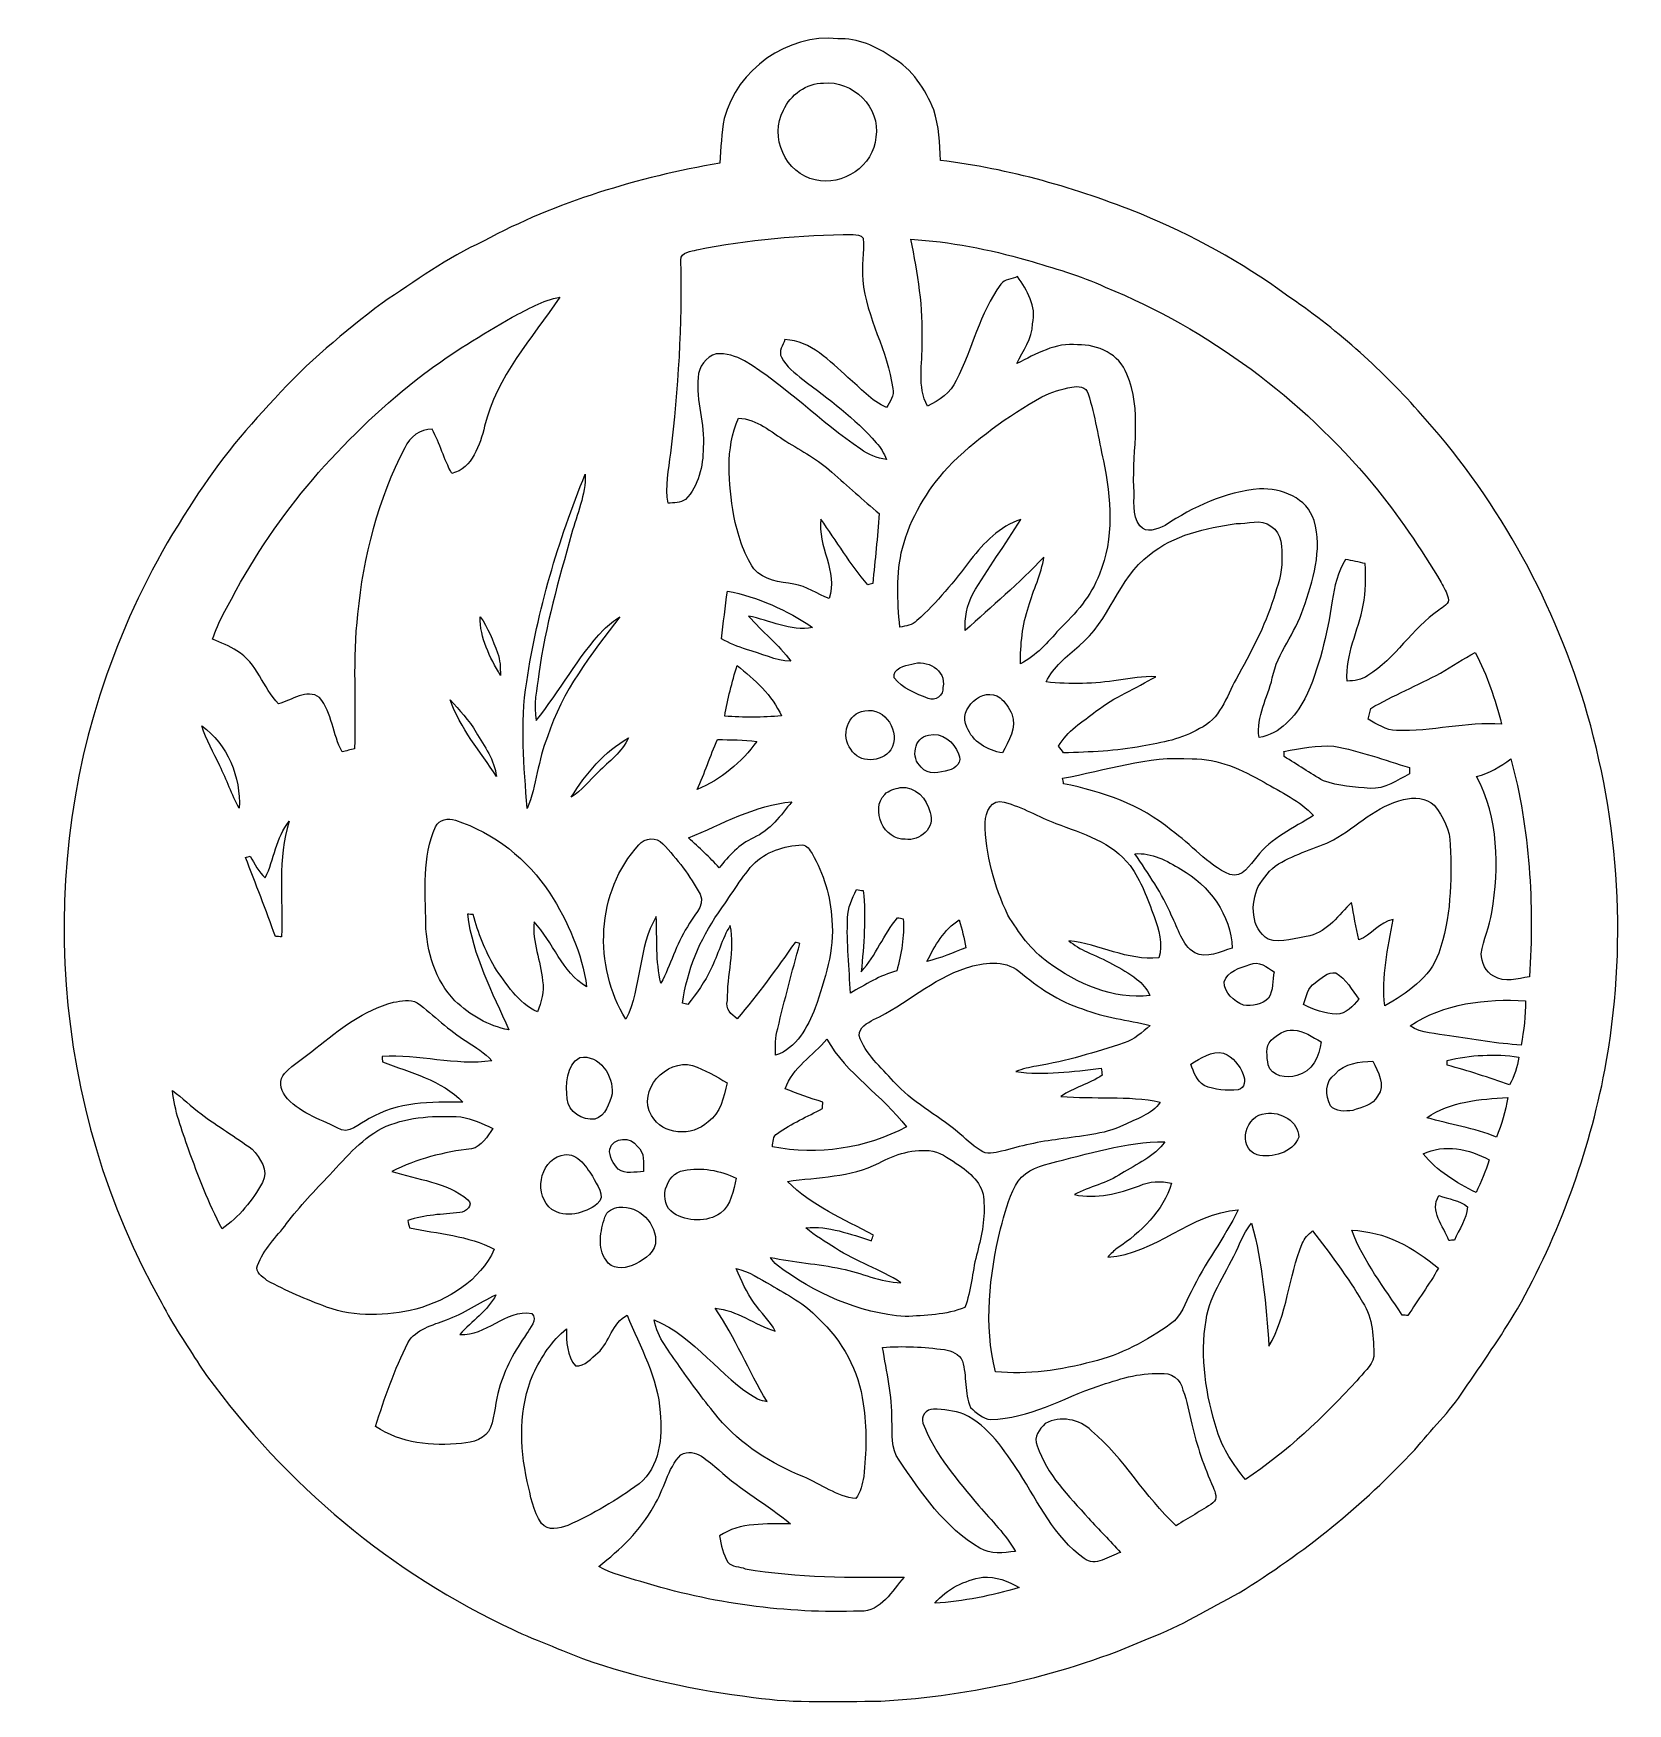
# Model space of a CAD drawing. Header units: centimetres. Extents: x -15.2 to 14.8, y -16 to 15.4.
import ezdxf

# ---------------------------------------------------------------- set-up
doc = ezdxf.new("R2010")
doc.units = ezdxf.units.CM
doc.header["$MEASUREMENT"] = 0
doc.layers.add('Layer 1', color=7, linetype='Continuous')

msp = doc.modelspace()

# ---------------------------------------------------------------- linework, layer by layer
at = {"layer": 'Layer 1', "color": 8}
for points, knots in [([(-2.22285, 13.83383), (-1.98438, 14.75034), (-1.03717, 15.43297), (-0.08749, 15.33313), (-0.08749, 15.33313), (0.28646, 15.34548), (0.63853, 15.19132), (0.93663, 14.97753), (0.93663, 14.97753), (1.31233, 14.76446), (1.55928, 14.38381), (1.71873, 13.99258), (1.71873, 13.99258), (1.81751, 13.68672), (1.83444, 13.36216), (1.84467, 13.04325), (1.84467, 13.04325), (3.13937, 12.88274), (4.40584, 12.5222), (5.61411, 12.03396), (5.61411, 12.03396), (6.58283, 11.63461), (7.51099, 11.1312), (8.35519, 10.50854), (8.35519, 10.50854), (9.27029, 9.89189), (10.09932, 9.15211), (10.83381, 8.32944), (10.83381, 8.32944), (12.26961, 6.75534), (13.33959, 4.85246), (13.96189, 2.81587), (13.96189, 2.81587), (14.63075, 0.59161), (14.77504, -1.79493), (14.34782, -4.07952), (14.34782, -4.07952), (14.04161, -5.65291), (13.48952, -7.17938), (12.70247, -8.57603), (12.70247, -8.57603), (12.39097, -9.10202), (12.03713, -9.60155), (11.69423, -10.10708), (11.69423, -10.10708), (11.43071, -10.51631), (11.07299, -10.85074), (10.76854, -11.22786), (10.76854, -11.22786), (9.79805, -12.27173), (8.67727, -13.17449), (7.46372, -13.92061), (7.46372, -13.92061), (6.90704, -14.21659), (6.36587, -14.54891), (5.77391, -14.77363), (5.77391, -14.77363), (4.18183, -15.4746), (2.45674, -15.85207), (0.7239, -15.96072), (0.7239, -15.96072), (-0.07549, -15.96002), (-0.88053, -16.00518), (-1.67393, -15.8877), (-1.67393, -15.8877), (-2.76789, -15.75788), (-3.84986, -15.52081), (-4.89021, -15.15674), (-4.89021, -15.15674), (-5.39503, -14.94508), (-5.91503, -14.76798), (-6.40151, -14.51328), (-6.40151, -14.51328), (-8.6801, -13.41543), (-10.65601, -11.70658), (-12.10169, -9.63366), (-12.10169, -9.63366), (-12.33523, -9.24489), (-12.60934, -8.87942), (-12.80654, -8.46984), (-12.80654, -8.46984), (-14.89181, -4.80801), (-15.22483, -0.20638), (-13.71177, 3.72392), (-13.71177, 3.72392), (-13.34558, 4.70147), (-12.86828, 5.63704), (-12.29219, 6.50734), (-12.29219, 6.50734), (-11.83887, 7.25382), (-11.2776, 7.92868), (-10.68035, 8.56368), (-10.68035, 8.56368), (-10.08098, 9.23678), (-9.37683, 9.80757), (-8.66493, 10.35685), (-8.66493, 10.35685), (-8.04263, 10.76643), (-7.43726, 11.21375), (-6.75534, 11.52172), (-6.75534, 11.52172), (-5.37563, 12.27173), (-3.84775, 12.71834), (-2.30681, 12.99316), (-2.30681, 12.99316), (-2.28177, 13.27362), (-2.28494, 13.55796), (-2.22285, 13.83383), (-2.22285, 13.83383), (-2.22285, 13.83383), (-2.22285, 13.83383), (-2.22285, 13.83383)], [0, 0, 0, 0, 0.03448276, 0.03448276, 0.03448276, 0.03448276, 0.06896552, 0.06896552, 0.06896552, 0.06896552, 0.10344828, 0.10344828, 0.10344828, 0.10344828, 0.13793103, 0.13793103, 0.13793103, 0.13793103, 0.17241379, 0.17241379, 0.17241379, 0.17241379, 0.20689655, 0.20689655, 0.20689655, 0.20689655, 0.24137931, 0.24137931, 0.24137931, 0.24137931, 0.27586207, 0.27586207, 0.27586207, 0.27586207, 0.31034483, 0.31034483, 0.31034483, 0.31034483, 0.34482759, 0.34482759, 0.34482759, 0.34482759, 0.37931034, 0.37931034, 0.37931034, 0.37931034, 0.4137931, 0.4137931, 0.4137931, 0.4137931, 0.44827586, 0.44827586, 0.44827586, 0.44827586, 0.48275862, 0.48275862, 0.48275862, 0.48275862, 0.51724138, 0.51724138, 0.51724138, 0.51724138, 0.55172414, 0.55172414, 0.55172414, 0.55172414, 0.5862069, 0.5862069, 0.5862069, 0.5862069, 0.62068966, 0.62068966, 0.62068966, 0.62068966, 0.65517241, 0.65517241, 0.65517241, 0.65517241, 0.68965517, 0.68965517, 0.68965517, 0.68965517, 0.72413793, 0.72413793, 0.72413793, 0.72413793, 0.75862069, 0.75862069, 0.75862069, 0.75862069, 0.79310345, 0.79310345, 0.79310345, 0.79310345, 0.82758621, 0.82758621, 0.82758621, 0.82758621, 0.86206897, 0.86206897, 0.86206897, 0.86206897, 0.89655172, 0.89655172, 0.89655172, 0.89655172, 0.93103448, 0.93103448, 0.93103448, 0.93103448, 1, 1, 1, 1]), ([(-0.35454, 14.49881), (-0.67769, 14.49564), (-0.98178, 14.27974), (-1.10843, 13.98658), (-1.10843, 13.98658), (-1.38606, 13.50222), (-1.07068, 12.77761), (-0.51294, 12.67919), (-0.51294, 12.67919), (0.00282, 12.54301), (0.58984, 12.94059), (0.629, 13.4807), (0.629, 13.4807), (0.72884, 14.03385), (0.18556, 14.55667), (-0.35454, 14.49881), (-0.35454, 14.49881), (-0.35454, 14.49881), (-0.35454, 14.49881), (-0.35454, 14.49881)], [0, 0, 0, 0, 0.16666667, 0.16666667, 0.16666667, 0.16666667, 0.33333333, 0.33333333, 0.33333333, 0.33333333, 0.5, 0.5, 0.5, 0.5, 0.66666667, 0.66666667, 0.66666667, 0.66666667, 1, 1, 1, 1]), ([(-2.74144, 11.35803), (-2.83845, 11.32946), (-3.04871, 11.32029), (-3.03989, 11.16753), (-3.03989, 11.16753), (-3.00602, 9.95362), (-3.08786, 8.73901), (-3.23039, 7.53357), (-3.23039, 7.53357), (-3.26884, 7.21995), (-3.33763, 6.90457), (-3.28224, 6.58777), (-3.28224, 6.58777), (-3.17147, 6.59871), (-3.04906, 6.59412), (-2.95346, 6.65903), (-2.95346, 6.65903), (-2.70369, 6.91656), (-2.6222, 7.28945), (-2.62043, 7.63764), (-2.62043, 7.63764), (-2.58445, 8.08179), (-2.76472, 8.51429), (-2.71568, 8.95773), (-2.71568, 8.95773), (-2.70686, 9.15952), (-2.57175, 9.34508), (-2.37561, 9.40188), (-2.37561, 9.40188), (-2.1904, 9.41846), (-2.00589, 9.35637), (-1.84326, 9.27065), (-1.84326, 9.27065), (-1.05551, 8.79546), (-0.4191, 8.11601), (0.34431, 7.60695), (0.34431, 7.60695), (0.48542, 7.50252), (0.64982, 7.43338), (0.82621, 7.41292), (0.82621, 7.41292), (0.78034, 7.52722), (0.72108, 7.63693), (0.63676, 7.7276), (0.63676, 7.7276), (0.23213, 8.1855), (-0.25788, 8.55698), (-0.74683, 8.91893), (-0.74683, 8.91893), (-0.89535, 9.04028), (-1.06045, 9.15882), (-1.14582, 9.33591), (-1.14582, 9.33591), (-1.20968, 9.44774), (-1.11866, 9.56451), (-1.08162, 9.66893), (-1.08162, 9.66893), (-0.58491, 9.646), (-0.24342, 9.26289), (0.10301, 8.95844), (0.10301, 8.95844), (0.33937, 8.76265), (0.54116, 8.51253), (0.83044, 8.39011), (0.83044, 8.39011), (0.89394, 8.50053), (0.98072, 8.61272), (0.94686, 8.75136), (0.94686, 8.75136), (0.85302, 9.45515), (0.45226, 10.07957), (0.38135, 10.7883), (0.38135, 10.7883), (0.35772, 11.05112), (0.41169, 11.3157), (0.38806, 11.57817), (0.38806, 11.57817), (0.3496, 11.64237), (0.26494, 11.64272), (0.19932, 11.64766), (0.19932, 11.64766), (-0.78705, 11.64167), (-1.77447, 11.557), (-2.74144, 11.35803), (-2.74144, 11.35803), (-2.74144, 11.35803), (-2.74144, 11.35803), (-2.74144, 11.35803)], [0, 0, 0, 0, 0.04347826, 0.04347826, 0.04347826, 0.04347826, 0.08695652, 0.08695652, 0.08695652, 0.08695652, 0.13043478, 0.13043478, 0.13043478, 0.13043478, 0.17391304, 0.17391304, 0.17391304, 0.17391304, 0.2173913, 0.2173913, 0.2173913, 0.2173913, 0.26086957, 0.26086957, 0.26086957, 0.26086957, 0.30434783, 0.30434783, 0.30434783, 0.30434783, 0.34782609, 0.34782609, 0.34782609, 0.34782609, 0.39130435, 0.39130435, 0.39130435, 0.39130435, 0.43478261, 0.43478261, 0.43478261, 0.43478261, 0.47826087, 0.47826087, 0.47826087, 0.47826087, 0.52173913, 0.52173913, 0.52173913, 0.52173913, 0.56521739, 0.56521739, 0.56521739, 0.56521739, 0.60869565, 0.60869565, 0.60869565, 0.60869565, 0.65217391, 0.65217391, 0.65217391, 0.65217391, 0.69565217, 0.69565217, 0.69565217, 0.69565217, 0.73913043, 0.73913043, 0.73913043, 0.73913043, 0.7826087, 0.7826087, 0.7826087, 0.7826087, 0.82608696, 0.82608696, 0.82608696, 0.82608696, 0.86956522, 0.86956522, 0.86956522, 0.86956522, 0.91304348, 0.91304348, 0.91304348, 0.91304348, 1, 1, 1, 1]), ([(1.28446, 11.55912), (1.42275, 10.92024), (1.52329, 10.26901), (1.49895, 9.61319), (1.49895, 9.61319), (1.51165, 9.2142), (1.39876, 8.78487), (1.60338, 8.41587), (1.60338, 8.41587), (1.82174, 8.52452), (2.03623, 8.67057), (2.14101, 8.89988), (2.14101, 8.89988), (2.44792, 9.49007), (2.57598, 10.16917), (2.9785, 10.71033), (2.9785, 10.71033), (3.05117, 10.80876), (3.19299, 10.80982), (3.29353, 10.85638), (3.29353, 10.85638), (3.47169, 10.59533), (3.66007, 10.30182), (3.57752, 9.96668), (3.57752, 9.96668), (3.57787, 9.68551), (3.39443, 9.46291), (3.2833, 9.21949), (3.2833, 9.21949), (3.63961, 9.39624), (4.01144, 9.61919), (4.4263, 9.57333), (4.4263, 9.57333), (4.80766, 9.57545), (5.21159, 9.398), (5.35234, 9.02159), (5.35234, 9.02159), (5.64444, 8.34954), (5.455, 7.60166), (5.48217, 6.89645), (5.48217, 6.89645), (5.5058, 6.65656), (5.4356, 6.36693), (5.59788, 6.16232), (5.59788, 6.16232), (5.71182, 6.0131), (5.9309, 6.102), (6.0706, 6.17185), (6.0706, 6.17185), (6.60647, 6.52004), (7.20337, 6.80967), (7.84966, 6.85729), (7.84966, 6.85729), (8.25853, 6.8767), (8.74854, 6.69008), (8.87448, 6.26251), (8.87448, 6.26251), (9.03852, 5.70794), (8.85261, 5.12586), (8.67092, 4.60022), (8.67092, 4.60022), (8.52558, 4.14479), (8.18127, 3.77578), (8.08955, 3.30024), (8.08955, 3.30024), (8.00276, 2.92594), (7.7851, 2.57739), (7.83943, 2.17981), (7.83943, 2.17981), (8.23807, 2.2419), (8.51606, 2.57104), (8.70232, 2.90513), (8.70232, 2.90513), (8.97643, 3.48544), (9.11966, 4.11868), (9.21632, 4.75015), (9.21632, 4.75015), (9.25336, 5.0232), (9.32533, 5.29484), (9.46961, 5.53156), (9.46961, 5.53156), (9.59167, 5.50827), (9.71621, 5.48146), (9.83791, 5.45253), (9.83791, 5.45253), (9.84321, 5.19112), (9.85626, 4.92619), (9.79876, 4.66866), (9.79876, 4.66866), (9.7095, 4.19065), (9.46115, 3.73839), (9.49572, 3.24132), (9.49572, 3.24132), (9.63154, 3.24379), (9.76983, 3.26602), (9.88483, 3.34433), (9.88483, 3.34433), (10.40871, 3.66642), (10.71527, 4.23474), (11.22468, 4.57553), (11.22468, 4.57553), (11.29489, 4.63868), (11.43353, 4.69159), (11.39966, 4.80801), (11.39966, 4.80801), (11.37285, 4.91102), (11.31887, 5.0038), (11.26843, 5.09623), (11.26843, 5.09623), (10.88002, 5.74005), (10.46162, 6.36729), (9.98255, 6.94796), (9.98255, 6.94796), (8.63282, 8.56368), (6.89504, 9.8619), (4.94347, 10.65777), (4.94347, 10.65777), (4.47252, 10.8779), (3.97193, 11.01866), (3.47451, 11.16436), (3.47451, 11.16436), (2.76013, 11.37038), (2.02741, 11.51361), (1.28446, 11.55912), (1.28446, 11.55912), (1.28446, 11.55912), (1.28446, 11.55912), (1.28446, 11.55912)], [0, 0, 0, 0, 0.03030303, 0.03030303, 0.03030303, 0.03030303, 0.06060606, 0.06060606, 0.06060606, 0.06060606, 0.09090909, 0.09090909, 0.09090909, 0.09090909, 0.12121212, 0.12121212, 0.12121212, 0.12121212, 0.15151515, 0.15151515, 0.15151515, 0.15151515, 0.18181818, 0.18181818, 0.18181818, 0.18181818, 0.21212121, 0.21212121, 0.21212121, 0.21212121, 0.24242424, 0.24242424, 0.24242424, 0.24242424, 0.27272727, 0.27272727, 0.27272727, 0.27272727, 0.3030303, 0.3030303, 0.3030303, 0.3030303, 0.33333333, 0.33333333, 0.33333333, 0.33333333, 0.36363636, 0.36363636, 0.36363636, 0.36363636, 0.39393939, 0.39393939, 0.39393939, 0.39393939, 0.42424242, 0.42424242, 0.42424242, 0.42424242, 0.45454545, 0.45454545, 0.45454545, 0.45454545, 0.48484848, 0.48484848, 0.48484848, 0.48484848, 0.51515152, 0.51515152, 0.51515152, 0.51515152, 0.54545455, 0.54545455, 0.54545455, 0.54545455, 0.57575758, 0.57575758, 0.57575758, 0.57575758, 0.60606061, 0.60606061, 0.60606061, 0.60606061, 0.63636364, 0.63636364, 0.63636364, 0.63636364, 0.66666667, 0.66666667, 0.66666667, 0.66666667, 0.6969697, 0.6969697, 0.6969697, 0.6969697, 0.72727273, 0.72727273, 0.72727273, 0.72727273, 0.75757576, 0.75757576, 0.75757576, 0.75757576, 0.78787879, 0.78787879, 0.78787879, 0.78787879, 0.81818182, 0.81818182, 0.81818182, 0.81818182, 0.84848485, 0.84848485, 0.84848485, 0.84848485, 0.87878788, 0.87878788, 0.87878788, 0.87878788, 0.90909091, 0.90909091, 0.90909091, 0.90909091, 0.93939394, 0.93939394, 0.93939394, 0.93939394, 1, 1, 1, 1]), ([(-6.217, 10.09297), (-6.78886, 9.75854), (-7.35718, 9.41493), (-7.88705, 9.01629), (-7.88705, 9.01629), (-9.31122, 7.91139), (-10.54241, 6.53944), (-11.40707, 4.953), (-11.40707, 4.953), (-11.57005, 4.65349), (-11.74679, 4.35681), (-11.85157, 4.03084), (-11.85157, 4.03084), (-11.69599, 3.96487), (-11.53901, 3.89925), (-11.39402, 3.81176), (-11.39402, 3.81176), (-11.01513, 3.58669), (-10.90577, 3.11926), (-10.61226, 2.81164), (-10.61226, 2.81164), (-10.37167, 2.87267), (-10.07992, 3.11115), (-9.83968, 2.93053), (-9.83968, 2.93053), (-9.59697, 2.64195), (-9.59697, 2.23414), (-9.41493, 1.91135), (-9.41493, 1.91135), (-9.33697, 1.92934), (-9.25936, 1.94769), (-9.18139, 1.96497), (-9.18139, 1.96497), (-9.14964, 2.80952), (-9.2269, 3.6576), (-9.12354, 4.49933), (-9.12354, 4.49933), (-9.02476, 5.58624), (-8.73901, 6.66291), (-8.23595, 7.63376), (-8.23595, 7.63376), (-8.14211, 7.83308), (-7.95408, 7.995), (-7.71948, 7.9816), (-7.71948, 7.9816), (-7.57626, 7.71349), (-7.50076, 7.41609), (-7.35154, 7.15045), (-7.35154, 7.15045), (-6.95713, 7.24394), (-6.82696, 7.69302), (-6.73312, 8.03804), (-6.73312, 8.03804), (-6.51122, 8.97114), (-5.84341, 9.69398), (-5.31742, 10.46586), (-5.31742, 10.46586), (-5.64303, 10.41294), (-5.92455, 10.23232), (-6.217, 10.09297), (-6.217, 10.09297), (-6.217, 10.09297), (-6.217, 10.09297), (-6.217, 10.09297)], [0, 0, 0, 0, 0.05882353, 0.05882353, 0.05882353, 0.05882353, 0.11764706, 0.11764706, 0.11764706, 0.11764706, 0.17647059, 0.17647059, 0.17647059, 0.17647059, 0.23529412, 0.23529412, 0.23529412, 0.23529412, 0.29411765, 0.29411765, 0.29411765, 0.29411765, 0.35294118, 0.35294118, 0.35294118, 0.35294118, 0.41176471, 0.41176471, 0.41176471, 0.41176471, 0.47058824, 0.47058824, 0.47058824, 0.47058824, 0.52941176, 0.52941176, 0.52941176, 0.52941176, 0.58823529, 0.58823529, 0.58823529, 0.58823529, 0.64705882, 0.64705882, 0.64705882, 0.64705882, 0.70588235, 0.70588235, 0.70588235, 0.70588235, 0.76470588, 0.76470588, 0.76470588, 0.76470588, 0.82352941, 0.82352941, 0.82352941, 0.82352941, 0.88235294, 0.88235294, 0.88235294, 0.88235294, 1, 1, 1, 1]), ([(4.31729, 8.77641), (4.12186, 8.74007), (3.92924, 8.68257), (3.75109, 8.59402), (3.75109, 8.59402), (3.11009, 8.2236), (2.49837, 7.79392), (1.98155, 7.26122), (1.98155, 7.26122), (1.58962, 6.82837), (1.27706, 6.31402), (1.12889, 5.74604), (1.12889, 5.74604), (1.00436, 5.25956), (1.03752, 4.75262), (1.07809, 4.25732), (1.07809, 4.25732), (1.19239, 4.27673), (1.31833, 4.29119), (1.40123, 4.38291), (1.40123, 4.38291), (1.78435, 4.71981), (2.10608, 5.11951), (2.41194, 5.52626), (2.41194, 5.52626), (2.661, 5.84447), (2.96192, 6.15597), (3.35633, 6.28227), (3.35633, 6.28227), (3.06776, 5.80849), (2.7305, 5.36469), (2.45392, 4.8828), (2.45392, 4.8828), (2.3435, 4.67042), (2.29623, 4.43089), (2.30964, 4.19241), (2.30964, 4.19241), (2.81199, 4.64432), (3.32528, 5.08564), (3.7913, 5.57671), (3.7913, 5.57671), (3.74368, 5.25145), (3.5881, 4.95723), (3.50379, 4.64185), (3.50379, 4.64185), (3.38243, 4.29789), (3.34786, 3.92818), (3.35104, 3.56517), (3.35104, 3.56517), (3.64102, 3.72463), (3.86821, 3.9624), (4.07635, 4.21428), (4.07635, 4.21428), (4.39067, 4.50815), (4.67889, 4.8454), (4.83482, 5.2518), (4.83482, 5.2518), (5.11457, 5.92772), (5.05777, 6.68408), (4.91067, 7.38505), (4.91067, 7.38505), (4.81683, 7.80662), (4.75333, 8.23666), (4.62421, 8.64905), (4.62421, 8.64905), (4.5914, 8.78628), (4.43195, 8.79581), (4.31729, 8.77641), (4.31729, 8.77641), (4.31729, 8.77641), (4.31729, 8.77641), (4.31729, 8.77641)], [0, 0, 0, 0, 0.05263158, 0.05263158, 0.05263158, 0.05263158, 0.10526316, 0.10526316, 0.10526316, 0.10526316, 0.15789474, 0.15789474, 0.15789474, 0.15789474, 0.21052632, 0.21052632, 0.21052632, 0.21052632, 0.26315789, 0.26315789, 0.26315789, 0.26315789, 0.31578947, 0.31578947, 0.31578947, 0.31578947, 0.36842105, 0.36842105, 0.36842105, 0.36842105, 0.42105263, 0.42105263, 0.42105263, 0.42105263, 0.47368421, 0.47368421, 0.47368421, 0.47368421, 0.52631579, 0.52631579, 0.52631579, 0.52631579, 0.57894737, 0.57894737, 0.57894737, 0.57894737, 0.63157895, 0.63157895, 0.63157895, 0.63157895, 0.68421053, 0.68421053, 0.68421053, 0.68421053, 0.73684211, 0.73684211, 0.73684211, 0.73684211, 0.78947368, 0.78947368, 0.78947368, 0.78947368, 0.84210526, 0.84210526, 0.84210526, 0.84210526, 0.89473684, 0.89473684, 0.89473684, 0.89473684, 1, 1, 1, 1]), ([(-1.95474, 8.19256), (-2.21227, 7.61224), (-2.14418, 6.96277), (-2.04611, 6.35494), (-2.04611, 6.35494), (-1.97097, 6.00604), (-1.86796, 5.65115), (-1.66617, 5.35305), (-1.66617, 5.35305), (-1.47638, 5.13397), (-1.18145, 5.11034), (-0.91616, 5.06801), (-0.91616, 5.06801), (-0.67381, 5.03202), (-0.4766, 4.87468), (-0.24941, 4.79496), (-0.24941, 4.79496), (-0.08149, 5.30296), (-0.47413, 5.78273), (-0.40605, 6.29038), (-0.40605, 6.29038), (-0.11289, 5.87869), (0.14676, 5.4416), (0.47554, 5.05566), (0.47554, 5.05566), (0.49918, 5.06201), (0.54681, 5.07436), (0.57079, 5.08071), (0.57079, 5.08071), (0.61172, 5.5185), (0.66252, 5.95524), (0.69144, 6.39374), (0.69144, 6.39374), (0.39052, 6.64951), (0.09454, 6.91056), (-0.19861, 7.17479), (-0.19861, 7.17479), (-0.45473, 7.41398), (-0.77082, 7.5692), (-1.06257, 7.75758), (-1.06257, 7.75758), (-1.34373, 7.93115), (-1.60655, 8.17386), (-1.95474, 8.19256), (-1.95474, 8.19256), (-1.95474, 8.19256), (-1.95474, 8.19256), (-1.95474, 8.19256)], [0, 0, 0, 0, 0.07692308, 0.07692308, 0.07692308, 0.07692308, 0.15384615, 0.15384615, 0.15384615, 0.15384615, 0.23076923, 0.23076923, 0.23076923, 0.23076923, 0.30769231, 0.30769231, 0.30769231, 0.30769231, 0.38461538, 0.38461538, 0.38461538, 0.38461538, 0.46153846, 0.46153846, 0.46153846, 0.46153846, 0.53846154, 0.53846154, 0.53846154, 0.53846154, 0.61538462, 0.61538462, 0.61538462, 0.61538462, 0.69230769, 0.69230769, 0.69230769, 0.69230769, 0.76923077, 0.76923077, 0.76923077, 0.76923077, 0.84615385, 0.84615385, 0.84615385, 0.84615385, 1, 1, 1, 1]), ([(-5.94219, 3.22756), (-6.07236, 2.4384), (-5.98946, 1.63513), (-5.93337, 0.84314), (-5.93337, 0.84314), (-5.74851, 1.276), (-5.73652, 1.76142), (-5.54814, 2.19463), (-5.54814, 2.19463), (-5.28567, 3.04624), (-4.72087, 3.75356), (-4.18994, 4.45206), (-4.18994, 4.45206), (-4.29542, 4.37797), (-4.40408, 4.30565), (-4.49333, 4.21111), (-4.49333, 4.21111), (-4.98299, 3.69147), (-5.32059, 3.05435), (-5.76227, 2.49731), (-5.76227, 2.49731), (-5.82048, 2.79118), (-5.74957, 3.08892), (-5.71394, 3.38102), (-5.71394, 3.38102), (-5.59364, 4.27673), (-5.33718, 5.14562), (-5.09764, 6.01451), (-5.09764, 6.01451), (-4.99639, 6.38387), (-4.82953, 6.74687), (-4.8387, 7.1374), (-4.8387, 7.1374), (-5.35058, 5.88222), (-5.74111, 4.57024), (-5.94219, 3.22756), (-5.94219, 3.22756), (-5.94219, 3.22756), (-5.94219, 3.22756), (-5.94219, 3.22756)], [0, 0, 0, 0, 0.09090909, 0.09090909, 0.09090909, 0.09090909, 0.18181818, 0.18181818, 0.18181818, 0.18181818, 0.27272727, 0.27272727, 0.27272727, 0.27272727, 0.36363636, 0.36363636, 0.36363636, 0.36363636, 0.45454545, 0.45454545, 0.45454545, 0.45454545, 0.54545455, 0.54545455, 0.54545455, 0.54545455, 0.63636364, 0.63636364, 0.63636364, 0.63636364, 0.72727273, 0.72727273, 0.72727273, 0.72727273, 0.81818182, 0.81818182, 0.81818182, 0.81818182, 1, 1, 1, 1]), ([(7.40657, 6.20712), (6.83613, 6.11893), (6.23464, 5.9944), (5.77779, 5.61622), (5.77779, 5.61622), (5.17948, 5.17843), (5.03484, 4.36069), (4.45241, 3.90807), (4.45241, 3.90807), (4.22487, 3.7024), (3.96522, 3.50943), (3.83258, 3.22509), (3.83258, 3.22509), (4.28519, 3.175), (4.7438, 3.19158), (5.19465, 3.25614), (5.19465, 3.25614), (5.42643, 3.29106), (5.65891, 3.33375), (5.89492, 3.32423), (5.89492, 3.32423), (5.52132, 3.1048), (5.11563, 2.94111), (4.77132, 2.67229), (4.77132, 2.67229), (4.52014, 2.47509), (4.22416, 2.30434), (4.06788, 2.01471), (4.06788, 2.01471), (4.09963, 1.97379), (4.13103, 1.93216), (4.16242, 1.89018), (4.16242, 1.89018), (4.65667, 1.90465), (5.15303, 1.92511), (5.64021, 2.01471), (5.64021, 2.01471), (6.00957, 2.08527), (6.3941, 2.14665), (6.71865, 2.34915), (6.71865, 2.34915), (7.10212, 2.51601), (7.22277, 2.94111), (7.40727, 3.27942), (7.40727, 3.27942), (7.68103, 3.76802), (7.94597, 4.26685), (8.1153, 4.80307), (8.1153, 4.80307), (8.18797, 5.03696), (8.2744, 5.27297), (8.27052, 5.52132), (8.27052, 5.52132), (8.27264, 5.73793), (8.28287, 6.03003), (8.06203, 6.15597), (8.06203, 6.15597), (7.87894, 6.30943), (7.61894, 6.1976), (7.40657, 6.20712), (7.40657, 6.20712), (7.40657, 6.20712), (7.40657, 6.20712), (7.40657, 6.20712)], [0, 0, 0, 0, 0.05882353, 0.05882353, 0.05882353, 0.05882353, 0.11764706, 0.11764706, 0.11764706, 0.11764706, 0.17647059, 0.17647059, 0.17647059, 0.17647059, 0.23529412, 0.23529412, 0.23529412, 0.23529412, 0.29411765, 0.29411765, 0.29411765, 0.29411765, 0.35294118, 0.35294118, 0.35294118, 0.35294118, 0.41176471, 0.41176471, 0.41176471, 0.41176471, 0.47058824, 0.47058824, 0.47058824, 0.47058824, 0.52941176, 0.52941176, 0.52941176, 0.52941176, 0.58823529, 0.58823529, 0.58823529, 0.58823529, 0.64705882, 0.64705882, 0.64705882, 0.64705882, 0.70588235, 0.70588235, 0.70588235, 0.70588235, 0.76470588, 0.76470588, 0.76470588, 0.76470588, 0.82352941, 0.82352941, 0.82352941, 0.82352941, 0.88235294, 0.88235294, 0.88235294, 0.88235294, 1, 1, 1, 1]), ([(-2.1657, 4.93677), (-2.20592, 4.63726), (-2.23802, 4.33634), (-2.27753, 4.03684), (-2.27753, 4.03684), (-2.1269, 3.95429), (-1.9685, 3.8862), (-1.8034, 3.83787), (-1.8034, 3.83787), (-1.52788, 3.76026), (-1.26506, 3.62656), (-0.97402, 3.6135), (-0.97402, 3.6135), (-1.19839, 3.93382), (-1.51412, 4.17124), (-1.76671, 4.46546), (-1.76671, 4.46546), (-1.36772, 4.38679), (-0.97931, 4.16878), (-0.56162, 4.25132), (-0.56162, 4.25132), (-1.04599, 4.57588), (-1.59173, 4.82494), (-2.1657, 4.93677), (-2.1657, 4.93677), (-2.1657, 4.93677), (-2.1657, 4.93677), (-2.1657, 4.93677)], [0, 0, 0, 0, 0.125, 0.125, 0.125, 0.125, 0.25, 0.25, 0.25, 0.25, 0.375, 0.375, 0.375, 0.375, 0.5, 0.5, 0.5, 0.5, 0.625, 0.625, 0.625, 0.625, 0.75, 0.75, 0.75, 0.75, 1, 1, 1, 1]), ([(-6.81673, 4.45347), (-6.82625, 4.0513), (-6.63328, 3.68723), (-6.43784, 3.34927), (-6.43784, 3.34927), (-6.43643, 3.49215), (-6.43819, 3.63679), (-6.49182, 3.77084), (-6.49182, 3.77084), (-6.58142, 4.00614), (-6.6675, 4.2485), (-6.81673, 4.45347), (-6.81673, 4.45347), (-6.81673, 4.45347), (-6.81673, 4.45347), (-6.81673, 4.45347)], [0, 0, 0, 0, 0.2, 0.2, 0.2, 0.2, 0.4, 0.4, 0.4, 0.4, 0.6, 0.6, 0.6, 0.6, 1, 1, 1, 1]), ([(11.25396, 3.39125), (10.81969, 3.16265), (10.36884, 2.96792), (9.94022, 2.72838), (9.94022, 2.72838), (9.9254, 2.65994), (9.91059, 2.59151), (9.89577, 2.52271), (9.89577, 2.52271), (10.06087, 2.4317), (10.22703, 2.31387), (10.42352, 2.31069), (10.42352, 2.31069), (11.08745, 2.28953), (11.73833, 2.4765), (12.40367, 2.43311), (12.40367, 2.43311), (12.28549, 2.89525), (12.13203, 3.35492), (11.90837, 3.77719), (11.90837, 3.77719), (11.68329, 3.66077), (11.46951, 3.52425), (11.25396, 3.39125), (11.25396, 3.39125), (11.25396, 3.39125), (11.25396, 3.39125), (11.25396, 3.39125)], [0, 0, 0, 0, 0.125, 0.125, 0.125, 0.125, 0.25, 0.25, 0.25, 0.25, 0.375, 0.375, 0.375, 0.375, 0.5, 0.5, 0.5, 0.5, 0.625, 0.625, 0.625, 0.625, 0.75, 0.75, 0.75, 0.75, 1, 1, 1, 1]), ([(-1.98191, 3.53378), (-2.07892, 3.22121), (-2.16041, 2.90336), (-2.2165, 2.58092), (-2.2165, 2.58092), (-1.86055, 2.55623), (-1.50319, 2.55658), (-1.14723, 2.58621), (-1.14723, 2.58621), (-1.32009, 2.97815), (-1.65453, 3.27096), (-1.98191, 3.53378), (-1.98191, 3.53378), (-1.98191, 3.53378), (-1.98191, 3.53378), (-1.98191, 3.53378)], [0, 0, 0, 0, 0.2, 0.2, 0.2, 0.2, 0.4, 0.4, 0.4, 0.4, 0.6, 0.6, 0.6, 0.6, 1, 1, 1, 1]), ([(1.30351, 3.56094), (1.16911, 3.53378), (0.94862, 3.48227), (0.97014, 3.30376), (0.97014, 3.30376), (1.12924, 3.1055), (1.38183, 3.00461), (1.61219, 2.91394), (1.61219, 2.91394), (1.7459, 2.84903), (1.90888, 2.97639), (1.89195, 3.12138), (1.89195, 3.12138), (1.95721, 3.45899), (1.58574, 3.65654), (1.30351, 3.56094), (1.30351, 3.56094), (1.30351, 3.56094), (1.30351, 3.56094), (1.30351, 3.56094)], [0, 0, 0, 0, 0.16666667, 0.16666667, 0.16666667, 0.16666667, 0.33333333, 0.33333333, 0.33333333, 0.33333333, 0.5, 0.5, 0.5, 0.5, 0.66666667, 0.66666667, 0.66666667, 0.66666667, 1, 1, 1, 1]), ([(2.34103, 2.37702), (2.44651, 2.09938), (2.7305, 1.93534), (3.01343, 1.89018), (3.01343, 1.89018), (3.12632, 2.11384), (3.28542, 2.36749), (3.18876, 2.6229), (3.18876, 2.6229), (3.13337, 2.73579), (3.06423, 2.84903), (2.96545, 2.92841), (2.96545, 2.92841), (2.65077, 3.15842), (2.15935, 2.71357), (2.34103, 2.37702), (2.34103, 2.37702), (2.34103, 2.37702), (2.34103, 2.37702), (2.34103, 2.37702)], [0, 0, 0, 0, 0.16666667, 0.16666667, 0.16666667, 0.16666667, 0.33333333, 0.33333333, 0.33333333, 0.33333333, 0.5, 0.5, 0.5, 0.5, 0.66666667, 0.66666667, 0.66666667, 0.66666667, 1, 1, 1, 1]), ([(-7.38505, 2.89031), (-7.1949, 2.35409), (-6.81355, 1.91841), (-6.51157, 1.44427), (-6.51157, 1.44427), (-6.54509, 1.75789), (-6.73876, 2.01507), (-6.89469, 2.27683), (-6.89469, 2.27683), (-7.02486, 2.50613), (-7.20866, 2.69734), (-7.38505, 2.89031), (-7.38505, 2.89031), (-7.38505, 2.89031), (-7.38505, 2.89031), (-7.38505, 2.89031)], [0, 0, 0, 0, 0.2, 0.2, 0.2, 0.2, 0.4, 0.4, 0.4, 0.4, 0.6, 0.6, 0.6, 0.6, 1, 1, 1, 1]), ([(0.41981, 2.68041), (0.09596, 2.65747), (-0.04022, 2.19075), (0.15981, 1.95897), (0.15981, 1.95897), (0.30939, 1.68204), (0.73907, 1.70991), (0.91087, 1.94663), (0.91087, 1.94663), (1.10631, 2.27118), (0.80892, 2.7619), (0.41981, 2.68041), (0.41981, 2.68041), (0.41981, 2.68041), (0.41981, 2.68041), (0.41981, 2.68041)], [0, 0, 0, 0, 0.2, 0.2, 0.2, 0.2, 0.4, 0.4, 0.4, 0.4, 0.6, 0.6, 0.6, 0.6, 1, 1, 1, 1]), ([(-12.0583, 2.39713), (-11.97645, 2.13431), (-11.83217, 1.89724), (-11.71963, 1.64712), (-11.71963, 1.64712), (-11.58205, 1.38712), (-11.49773, 1.10243), (-11.35063, 0.84702), (-11.35063, 0.84702), (-11.32417, 1.43263), (-11.56653, 2.05634), (-12.0583, 2.39713), (-12.0583, 2.39713), (-12.0583, 2.39713), (-12.0583, 2.39713), (-12.0583, 2.39713)], [0, 0, 0, 0, 0.2, 0.2, 0.2, 0.2, 0.4, 0.4, 0.4, 0.4, 0.6, 0.6, 0.6, 0.6, 1, 1, 1, 1]), ([(1.62101, 2.22179), (1.34408, 2.17911), (1.28058, 1.79141), (1.48167, 1.62278), (1.48167, 1.62278), (1.60726, 1.46226), (1.83233, 1.51871), (1.99884, 1.56245), (1.99884, 1.56245), (2.13431, 1.58891), (2.25672, 1.72297), (2.18652, 1.87184), (2.18652, 1.87184), (2.10044, 2.0895), (1.87396, 2.29694), (1.62101, 2.22179), (1.62101, 2.22179), (1.62101, 2.22179), (1.62101, 2.22179), (1.62101, 2.22179)], [0, 0, 0, 0, 0.16666667, 0.16666667, 0.16666667, 0.16666667, 0.33333333, 0.33333333, 0.33333333, 0.33333333, 0.5, 0.5, 0.5, 0.5, 0.66666667, 0.66666667, 0.66666667, 0.66666667, 1, 1, 1, 1]), ([(-4.02343, 2.17276), (-4.47957, 1.91417), (-4.83023, 1.49895), (-5.10399, 1.05728), (-5.10399, 1.05728), (-4.90396, 1.17828), (-4.76568, 1.37089), (-4.59705, 1.52788), (-4.59705, 1.52788), (-4.39067, 1.72791), (-4.14973, 1.90676), (-4.02343, 2.17276), (-4.02343, 2.17276), (-4.02343, 2.17276), (-4.02343, 2.17276), (-4.02343, 2.17276)], [0, 0, 0, 0, 0.2, 0.2, 0.2, 0.2, 0.4, 0.4, 0.4, 0.4, 0.6, 0.6, 0.6, 0.6, 1, 1, 1, 1]), ([(-2.35232, 2.14207), (-2.48603, 1.83056), (-2.59398, 1.50883), (-2.73473, 1.20015), (-2.73473, 1.20015), (-2.28882, 1.39241), (-1.89265, 1.70921), (-1.61255, 2.10644), (-1.61255, 2.10644), (-1.85738, 2.14136), (-2.10608, 2.13325), (-2.35232, 2.14207), (-2.35232, 2.14207), (-2.35232, 2.14207), (-2.35232, 2.14207), (-2.35232, 2.14207)], [0, 0, 0, 0, 0.2, 0.2, 0.2, 0.2, 0.4, 0.4, 0.4, 0.4, 0.6, 0.6, 0.6, 0.6, 1, 1, 1, 1]), ([(8.30862, 1.91841), (8.30933, 1.89442), (8.31109, 1.84573), (8.3118, 1.82139), (8.3118, 1.82139), (8.55909, 1.6704), (8.79792, 1.5046), (9.05228, 1.3656), (9.05228, 1.3656), (9.33344, 1.26718), (9.63612, 1.2386), (9.93211, 1.22273), (9.93211, 1.22273), (10.20904, 1.20333), (10.43975, 1.37478), (10.67294, 1.49437), (10.67294, 1.49437), (10.67294, 1.52435), (10.67294, 1.58362), (10.67294, 1.61325), (10.67294, 1.61325), (10.20092, 1.75472), (9.73455, 1.92687), (9.24913, 2.01648), (9.24913, 2.01648), (8.93339, 2.03518), (8.61801, 1.97697), (8.30862, 1.91841), (8.30862, 1.91841), (8.30862, 1.91841), (8.30862, 1.91841), (8.30862, 1.91841)], [0, 0, 0, 0, 0.11111111, 0.11111111, 0.11111111, 0.11111111, 0.22222222, 0.22222222, 0.22222222, 0.22222222, 0.33333333, 0.33333333, 0.33333333, 0.33333333, 0.44444444, 0.44444444, 0.44444444, 0.44444444, 0.55555556, 0.55555556, 0.55555556, 0.55555556, 0.66666667, 0.66666667, 0.66666667, 0.66666667, 0.77777778, 0.77777778, 0.77777778, 0.77777778, 1, 1, 1, 1]), ([(4.14161, 1.41288), (4.14831, 1.37866), (4.15537, 1.34408), (4.16242, 1.30916), (4.16242, 1.30916), (4.88421, 1.15958), (5.61728, 0.92146), (6.18596, 0.43427), (6.18596, 0.43427), (6.56696, 0.17286), (6.858, -0.21343), (7.29015, -0.39899), (7.29015, -0.39899), (7.53886, -0.47166), (7.66374, -0.21449), (7.79498, -0.06703), (7.79498, -0.06703), (8.06979, 0.28751), (8.4896, 0.47907), (8.86284, 0.70908), (8.86284, 0.70908), (8.60672, 0.98954), (8.25676, 1.15147), (7.93291, 1.33703), (7.93291, 1.33703), (7.51875, 1.57586), (7.0679, 1.78717), (6.5786, 1.778), (6.5786, 1.778), (5.74428, 1.84468), (4.95053, 1.55575), (4.14161, 1.41288), (4.14161, 1.41288), (4.14161, 1.41288), (4.14161, 1.41288), (4.14161, 1.41288)], [0, 0, 0, 0, 0.1, 0.1, 0.1, 0.1, 0.2, 0.2, 0.2, 0.2, 0.3, 0.3, 0.3, 0.3, 0.4, 0.4, 0.4, 0.4, 0.5, 0.5, 0.5, 0.5, 0.6, 0.6, 0.6, 0.6, 0.7, 0.7, 0.7, 0.7, 0.8, 0.8, 0.8, 0.8, 1, 1, 1, 1]), ([(11.93482, 1.44815), (12.34934, 0.66887), (12.36063, -0.25647), (12.22304, -1.1116), (12.22304, -1.1116), (12.18036, -1.3776), (12.05936, -1.62384), (12.01737, -1.88948), (12.01737, -1.88948), (12.03254, -2.05034), (12.09675, -2.24155), (12.25832, -2.3114), (12.25832, -2.3114), (12.45976, -2.44581), (12.7067, -2.3555), (12.92754, -2.3241), (12.92754, -2.3241), (13.02032, -0.95215), (12.93742, 0.44556), (12.579, 1.77694), (12.579, 1.77694), (12.38074, 1.63689), (12.17683, 1.49895), (11.93482, 1.44815), (11.93482, 1.44815), (11.93482, 1.44815), (11.93482, 1.44815), (11.93482, 1.44815)], [0, 0, 0, 0, 0.125, 0.125, 0.125, 0.125, 0.25, 0.25, 0.25, 0.25, 0.375, 0.375, 0.375, 0.375, 0.5, 0.5, 0.5, 0.5, 0.625, 0.625, 0.625, 0.625, 0.75, 0.75, 0.75, 0.75, 1, 1, 1, 1]), ([(1.08761, 1.23578), (0.98249, 1.21849), (0.87348, 1.18428), (0.79481, 1.10949), (0.79481, 1.10949), (0.51929, 0.82409), (0.78176, 0.23671), (1.18181, 0.26599), (1.18181, 0.26599), (1.45239, 0.21978), (1.75895, 0.48613), (1.65029, 0.76835), (1.65029, 0.76835), (1.59209, 1.02835), (1.37548, 1.26859), (1.08761, 1.23578), (1.08761, 1.23578), (1.08761, 1.23578), (1.08761, 1.23578), (1.08761, 1.23578)], [0, 0, 0, 0, 0.16666667, 0.16666667, 0.16666667, 0.16666667, 0.33333333, 0.33333333, 0.33333333, 0.33333333, 0.5, 0.5, 0.5, 0.5, 0.66666667, 0.66666667, 0.66666667, 0.66666667, 1, 1, 1, 1]), ([(-2.89454, 0.28928), (-2.70087, 0.10336), (-2.49414, -0.06879), (-2.32128, -0.27552), (-2.32128, -0.27552), (-2.14136, -0.04727), (-1.9431, 0.1718), (-1.67181, 0.2921), (-1.67181, 0.2921), (-1.36137, 0.42898), (-1.16134, 0.71367), (-0.95356, 0.96838), (-0.95356, 0.96838), (-1.64888, 0.90699), (-2.26272, 0.5528), (-2.89454, 0.28928), (-2.89454, 0.28928), (-2.89454, 0.28928), (-2.89454, 0.28928), (-2.89454, 0.28928)], [0, 0, 0, 0, 0.16666667, 0.16666667, 0.16666667, 0.16666667, 0.33333333, 0.33333333, 0.33333333, 0.33333333, 0.5, 0.5, 0.5, 0.5, 0.66666667, 0.66666667, 0.66666667, 0.66666667, 1, 1, 1, 1]), ([(2.68464, 0.58244), (2.69099, -0.02117), (2.85432, -0.61948), (3.11291, -1.1624), (3.11291, -1.1624), (3.31752, -1.49543), (3.54753, -1.82633), (3.87174, -2.05423), (3.87174, -2.05423), (4.41678, -2.45357), (5.09623, -2.75625), (5.7852, -2.67899), (5.7852, -2.67899), (5.72805, -2.55658), (5.6455, -2.44616), (5.53579, -2.36643), (5.53579, -2.36643), (5.24827, -2.15512), (4.92584, -1.99778), (4.59952, -1.85632), (4.59952, -1.85632), (4.4764, -1.80411), (4.36386, -1.73073), (4.26191, -1.64571), (4.26191, -1.64571), (4.83553, -1.70886), (5.36434, -2.02565), (5.95383, -1.96956), (5.95383, -1.96956), (6.03532, -1.70815), (5.95912, -1.43439), (5.86528, -1.1871), (5.86528, -1.1871), (5.73864, -0.85901), (5.62504, -0.51611), (5.41337, -0.23178), (5.41337, -0.23178), (5.07788, 0.21343), (4.51485, 0.37253), (4.01743, 0.56233), (4.01743, 0.56233), (3.68935, 0.68509), (3.38702, 0.87348), (3.04553, 0.95956), (3.04553, 0.95956), (2.79753, 1.04352), (2.69699, 0.76906), (2.68464, 0.58244), (2.68464, 0.58244), (2.68464, 0.58244), (2.68464, 0.58244), (2.68464, 0.58244)], [0, 0, 0, 0, 0.07142857, 0.07142857, 0.07142857, 0.07142857, 0.14285714, 0.14285714, 0.14285714, 0.14285714, 0.21428571, 0.21428571, 0.21428571, 0.21428571, 0.28571429, 0.28571429, 0.28571429, 0.28571429, 0.35714286, 0.35714286, 0.35714286, 0.35714286, 0.42857143, 0.42857143, 0.42857143, 0.42857143, 0.5, 0.5, 0.5, 0.5, 0.57142857, 0.57142857, 0.57142857, 0.57142857, 0.64285714, 0.64285714, 0.64285714, 0.64285714, 0.71428571, 0.71428571, 0.71428571, 0.71428571, 0.78571429, 0.78571429, 0.78571429, 0.78571429, 0.85714286, 0.85714286, 0.85714286, 0.85714286, 1, 1, 1, 1]), ([(10.56111, 1.01282), (10.05205, 0.89676), (9.68022, 0.50694), (9.24278, 0.25153), (9.24278, 0.25153), (8.90164, 0.09031), (8.53017, -0.006), (8.20491, -0.20038), (8.20491, -0.20038), (8.03804, -0.29986), (7.92868, -0.46814), (7.82391, -0.62618), (7.82391, -0.62618), (7.67644, -0.94509), (7.68315, -1.41676), (8.01264, -1.61819), (8.01264, -1.61819), (8.26594, -1.6958), (8.53899, -1.58821), (8.79228, -1.55328), (8.79228, -1.55328), (9.14012, -1.46861), (9.33732, -1.15641), (9.58144, -0.92498), (9.58144, -0.92498), (9.62166, -1.16064), (9.65941, -1.39665), (9.71621, -1.62983), (9.71621, -1.62983), (9.95786, -1.54517), (10.10356, -1.28799), (10.36144, -1.24883), (10.36144, -1.24883), (10.25878, -1.78259), (10.14906, -2.32586), (10.2041, -2.87196), (10.2041, -2.87196), (10.61614, -2.63701), (11.05711, -2.3495), (11.22045, -1.87678), (11.22045, -1.87678), (11.45575, -1.22943), (11.46246, -0.52141), (11.43917, 0.1584), (11.43917, 0.1584), (11.43776, 0.43603), (11.30759, 0.69532), (11.13719, 0.90664), (11.13719, 0.90664), (10.98444, 1.04563), (10.75267, 1.05869), (10.56111, 1.01282), (10.56111, 1.01282), (10.56111, 1.01282), (10.56111, 1.01282), (10.56111, 1.01282)], [0, 0, 0, 0, 0.06666667, 0.06666667, 0.06666667, 0.06666667, 0.13333333, 0.13333333, 0.13333333, 0.13333333, 0.2, 0.2, 0.2, 0.2, 0.26666667, 0.26666667, 0.26666667, 0.26666667, 0.33333333, 0.33333333, 0.33333333, 0.33333333, 0.4, 0.4, 0.4, 0.4, 0.46666667, 0.46666667, 0.46666667, 0.46666667, 0.53333333, 0.53333333, 0.53333333, 0.53333333, 0.6, 0.6, 0.6, 0.6, 0.66666667, 0.66666667, 0.66666667, 0.66666667, 0.73333333, 0.73333333, 0.73333333, 0.73333333, 0.8, 0.8, 0.8, 0.8, 0.86666667, 0.86666667, 0.86666667, 0.86666667, 1, 1, 1, 1]), ([(-7.65739, 0.49812), (-7.91281, -0.06985), (-7.84648, -0.7172), (-7.84119, -1.32221), (-7.84119, -1.32221), (-7.82814, -1.85067), (-7.66516, -2.38831), (-7.29192, -2.77601), (-7.29192, -2.77601), (-7.01252, -3.042), (-6.66221, -3.25261), (-6.27944, -3.32246), (-6.27944, -3.32246), (-6.5853, -2.61691), (-6.96489, -1.92158), (-7.05591, -1.14618), (-7.05591, -1.14618), (-7.0291, -1.14794), (-6.97512, -1.15147), (-6.94831, -1.15323), (-6.94831, -1.15323), (-6.86153, -1.49754), (-6.71971, -1.82809), (-6.54826, -2.13854), (-6.54826, -2.13854), (-6.32919, -2.46098), (-6.10694, -2.81305), (-5.7404, -2.98521), (-5.7404, -2.98521), (-5.66773, -2.79894), (-5.60105, -2.60068), (-5.6455, -2.39748), (-5.6455, -2.39748), (-5.67619, -2.02494), (-5.84024, -1.6704), (-5.80425, -1.29187), (-5.80425, -1.29187), (-5.43736, -1.67111), (-5.28955, -2.23308), (-4.81365, -2.51531), (-4.81365, -2.51531), (-4.89973, -1.88172), (-5.16855, -1.28411), (-5.50792, -0.74754), (-5.50792, -0.74754), (-5.92526, -0.11183), (-6.55673, 0.387), (-7.28204, 0.62054), (-7.28204, 0.62054), (-7.42033, 0.67098), (-7.59107, 0.63817), (-7.65739, 0.49812), (-7.65739, 0.49812), (-7.65739, 0.49812), (-7.65739, 0.49812), (-7.65739, 0.49812)], [0, 0, 0, 0, 0.06666667, 0.06666667, 0.06666667, 0.06666667, 0.13333333, 0.13333333, 0.13333333, 0.13333333, 0.2, 0.2, 0.2, 0.2, 0.26666667, 0.26666667, 0.26666667, 0.26666667, 0.33333333, 0.33333333, 0.33333333, 0.33333333, 0.4, 0.4, 0.4, 0.4, 0.46666667, 0.46666667, 0.46666667, 0.46666667, 0.53333333, 0.53333333, 0.53333333, 0.53333333, 0.6, 0.6, 0.6, 0.6, 0.66666667, 0.66666667, 0.66666667, 0.66666667, 0.73333333, 0.73333333, 0.73333333, 0.73333333, 0.8, 0.8, 0.8, 0.8, 0.86666667, 0.86666667, 0.86666667, 0.86666667, 1, 1, 1, 1]), ([(-10.86062, -0.46038), (-10.98762, -0.35172), (-11.06311, -0.19826), (-11.14425, -0.05539), (-11.14425, -0.05539), (-11.16648, -0.06068), (-11.21128, -0.07161), (-11.2335, -0.07691), (-11.2335, -0.07691), (-11.043, -0.57326), (-10.84721, -1.06715), (-10.67118, -1.5688), (-10.67118, -1.5688), (-10.6426, -1.5688), (-10.58474, -1.56916), (-10.55582, -1.56951), (-10.55582, -1.56951), (-10.52689, -0.8449), (-10.63801, -0.10195), (-10.41012, 0.60184), (-10.41012, 0.60184), (-10.66412, 0.29739), (-10.69234, -0.11465), (-10.86062, -0.46038), (-10.86062, -0.46038), (-10.86062, -0.46038), (-10.86062, -0.46038), (-10.86062, -0.46038)], [0, 0, 0, 0, 0.125, 0.125, 0.125, 0.125, 0.25, 0.25, 0.25, 0.25, 0.375, 0.375, 0.375, 0.375, 0.5, 0.5, 0.5, 0.5, 0.625, 0.625, 0.625, 0.625, 0.75, 0.75, 0.75, 0.75, 1, 1, 1, 1]), ([(-3.83011, 0.16192), (-4.63762, -0.7172), (-4.69512, -2.12619), (-4.07458, -3.12349), (-4.07458, -3.12349), (-3.77402, -2.51178), (-3.85269, -1.77871), (-3.50273, -1.18886), (-3.50273, -1.18886), (-3.4858, -1.60655), (-3.51684, -2.03341), (-3.41806, -2.44369), (-3.41806, -2.44369), (-3.22474, -2.10467), (-3.13796, -1.71238), (-2.91677, -1.38677), (-2.91677, -1.38677), (-2.83034, -1.18674), (-2.57634, -1.00824), (-2.67723, -0.77047), (-2.67723, -0.77047), (-2.86738, -0.42404), (-3.11009, -0.10478), (-3.38243, 0.18062), (-3.38243, 0.18062), (-3.49638, 0.31327), (-3.72357, 0.29386), (-3.83011, 0.16192), (-3.83011, 0.16192), (-3.83011, 0.16192), (-3.83011, 0.16192), (-3.83011, 0.16192)], [0, 0, 0, 0, 0.11111111, 0.11111111, 0.11111111, 0.11111111, 0.22222222, 0.22222222, 0.22222222, 0.22222222, 0.33333333, 0.33333333, 0.33333333, 0.33333333, 0.44444444, 0.44444444, 0.44444444, 0.44444444, 0.55555556, 0.55555556, 0.55555556, 0.55555556, 0.66666667, 0.66666667, 0.66666667, 0.66666667, 0.77777778, 0.77777778, 0.77777778, 0.77777778, 1, 1, 1, 1]), ([(-1.6891, -0.21414), (-1.92969, -0.49777), (-2.11773, -0.82021), (-2.33433, -1.12183), (-2.33433, -1.12183), (-2.6864, -1.6256), (-2.92806, -2.20768), (-3.00849, -2.81869), (-3.00849, -2.81869), (-2.98379, -2.82575), (-2.9337, -2.83986), (-2.90865, -2.84692), (-2.90865, -2.84692), (-2.74849, -2.63525), (-2.58586, -2.42217), (-2.4765, -2.1784), (-2.4765, -2.1784), (-2.33962, -1.9117), (-2.27048, -1.61325), (-2.11067, -1.35855), (-2.11067, -1.35855), (-2.01154, -1.82563), (-2.1777, -2.2987), (-2.16147, -2.76966), (-2.16147, -2.76966), (-2.21333, -2.93123), (-2.08598, -3.03318), (-1.97908, -3.11503), (-1.97908, -3.11503), (-1.59244, -2.65465), (-1.23296, -2.1717), (-0.89218, -1.6764), (-0.89218, -1.6764), (-0.86924, -1.68169), (-0.82374, -1.69192), (-0.80081, -1.69721), (-0.80081, -1.69721), (-0.94933, -2.22885), (-1.08832, -2.76331), (-1.21849, -3.29953), (-1.21849, -3.29953), (-1.27035, -3.46251), (-1.26259, -3.63326), (-1.2573, -3.80224), (-1.2573, -3.80224), (-0.86607, -3.66854), (-0.65017, -3.27307), (-0.51188, -2.90759), (-0.51188, -2.90759), (-0.33126, -2.37596), (-0.14499, -1.82316), (-0.20003, -1.25307), (-0.20003, -1.25307), (-0.21766, -0.81562), (-0.35419, -0.38453), (-0.57185, -0.006), (-0.57185, -0.006), (-0.61771, 0.06103), (-0.66534, 0.15769), (-0.75847, 0.15663), (-0.75847, 0.15663), (-1.09784, 0.14781), (-1.44498, 0.02752), (-1.6891, -0.21414), (-1.6891, -0.21414), (-1.6891, -0.21414), (-1.6891, -0.21414), (-1.6891, -0.21414)], [0, 0, 0, 0, 0.05555556, 0.05555556, 0.05555556, 0.05555556, 0.11111111, 0.11111111, 0.11111111, 0.11111111, 0.16666667, 0.16666667, 0.16666667, 0.16666667, 0.22222222, 0.22222222, 0.22222222, 0.22222222, 0.27777778, 0.27777778, 0.27777778, 0.27777778, 0.33333333, 0.33333333, 0.33333333, 0.33333333, 0.38888889, 0.38888889, 0.38888889, 0.38888889, 0.44444444, 0.44444444, 0.44444444, 0.44444444, 0.5, 0.5, 0.5, 0.5, 0.55555556, 0.55555556, 0.55555556, 0.55555556, 0.61111111, 0.61111111, 0.61111111, 0.61111111, 0.66666667, 0.66666667, 0.66666667, 0.66666667, 0.72222222, 0.72222222, 0.72222222, 0.72222222, 0.77777778, 0.77777778, 0.77777778, 0.77777778, 0.83333333, 0.83333333, 0.83333333, 0.83333333, 0.88888889, 0.88888889, 0.88888889, 0.88888889, 1, 1, 1, 1]), ([(5.50122, -0.00811), (5.75733, -0.38171), (6.01486, -0.75741), (6.19266, -1.17651), (6.19266, -1.17651), (6.32319, -1.4097), (6.38034, -1.72544), (6.62905, -1.87184), (6.62905, -1.87184), (6.85412, -1.99037), (7.11412, -1.84997), (7.33249, -1.78506), (7.33249, -1.78506), (7.31873, -1.16029), (6.89857, -0.59972), (6.36799, -0.29986), (6.36799, -0.29986), (6.10552, -0.14041), (5.82013, 0.01588), (5.50122, -0.00811), (5.50122, -0.00811), (5.50122, -0.00811), (5.50122, -0.00811), (5.50122, -0.00811)], [0, 0, 0, 0, 0.14285714, 0.14285714, 0.14285714, 0.14285714, 0.28571429, 0.28571429, 0.28571429, 0.28571429, 0.42857143, 0.42857143, 0.42857143, 0.42857143, 0.57142857, 0.57142857, 0.57142857, 0.57142857, 0.71428571, 0.71428571, 0.71428571, 0.71428571, 1, 1, 1, 1]), ([(0.26247, -0.68333), (0.18627, -0.85372), (0.09737, -1.02517), (0.09666, -1.21779), (0.09666, -1.21779), (0.07514, -1.69016), (0.12947, -2.16182), (0.15028, -2.63349), (0.15028, -2.63349), (0.42898, -2.4705), (0.70732, -2.29764), (1.02164, -2.21262), (1.02164, -2.21262), (1.11019, -1.89442), (1.16875, -1.56598), (1.14194, -1.23402), (1.14194, -1.23402), (1.11619, -1.22873), (1.06468, -1.21779), (1.03893, -1.2125), (1.03893, -1.2125), (0.77223, -1.52541), (0.63006, -1.92476), (0.35454, -2.2292), (0.35454, -2.2292), (0.40217, -1.72191), (0.44591, -1.21179), (0.39229, -0.70273), (0.39229, -0.70273), (0.3489, -0.69603), (0.30551, -0.68968), (0.26247, -0.68333), (0.26247, -0.68333), (0.26247, -0.68333), (0.26247, -0.68333), (0.26247, -0.68333)], [0, 0, 0, 0, 0.1, 0.1, 0.1, 0.1, 0.2, 0.2, 0.2, 0.2, 0.3, 0.3, 0.3, 0.3, 0.4, 0.4, 0.4, 0.4, 0.5, 0.5, 0.5, 0.5, 0.6, 0.6, 0.6, 0.6, 0.7, 0.7, 0.7, 0.7, 0.8, 0.8, 0.8, 0.8, 1, 1, 1, 1]), ([(1.59068, -2.03376), (1.84432, -1.97697), (2.08209, -1.87184), (2.32304, -1.77659), (2.32304, -1.77659), (2.28988, -1.59985), (2.25107, -1.42487), (2.19534, -1.25448), (2.19534, -1.25448), (1.90994, -1.43334), (1.73919, -1.74131), (1.59068, -2.03376), (1.59068, -2.03376), (1.59068, -2.03376), (1.59068, -2.03376), (1.59068, -2.03376)], [0, 0, 0, 0, 0.2, 0.2, 0.2, 0.2, 0.4, 0.4, 0.4, 0.4, 0.6, 0.6, 0.6, 0.6, 1, 1, 1, 1]), ([(2.33398, -2.15724), (1.68769, -2.35903), (1.19168, -2.84833), (0.58526, -3.1309), (0.58526, -3.1309), (0.47096, -3.19334), (0.30868, -3.27836), (0.31291, -3.42829), (0.31291, -3.42829), (0.42474, -3.78248), (0.72884, -4.02167), (0.96308, -4.29331), (0.96308, -4.29331), (1.30281, -4.68312), (1.77165, -4.91702), (2.1657, -5.24298), (2.1657, -5.24298), (2.30717, -5.36046), (2.43558, -5.49451), (2.59433, -5.59012), (2.59433, -5.59012), (2.71004, -5.68219), (2.86244, -5.63386), (2.99367, -5.60952), (2.99367, -5.60952), (3.34857, -5.51039), (3.70769, -5.42255), (4.07494, -5.38233), (4.07494, -5.38233), (4.48381, -5.32024), (4.91031, -5.29696), (5.29026, -5.11845), (5.29026, -5.11845), (5.52838, -4.99463), (5.82436, -4.92054), (5.98135, -4.68312), (5.98135, -4.68312), (5.36787, -4.55224), (4.73287, -4.63338), (4.11198, -4.57518), (4.11198, -4.57518), (4.35469, -4.41254), (4.64432, -4.34022), (4.88844, -4.17865), (4.88844, -4.17865), (4.88174, -4.13385), (4.87504, -4.0894), (4.86833, -4.04495), (4.86833, -4.04495), (4.3367, -4.10774), (3.80012, -4.1843), (3.26461, -4.10774), (3.26461, -4.10774), (3.38772, -4.05483), (3.52002, -4.03084), (3.6516, -4.00579), (3.6516, -4.00579), (4.21358, -3.91583), (4.75791, -3.74333), (5.29907, -3.57046), (5.29907, -3.57046), (5.49204, -3.51084), (5.63986, -3.36726), (5.79191, -3.24238), (5.79191, -3.24238), (5.36893, -3.1302), (4.92478, -3.09986), (4.51873, -2.92876), (4.51873, -2.92876), (4.06717, -2.79294), (3.67912, -2.51601), (3.31999, -2.21968), (3.31999, -2.21968), (3.04024, -1.99602), (2.65148, -2.05317), (2.33398, -2.15724), (2.33398, -2.15724), (2.33398, -2.15724), (2.33398, -2.15724), (2.33398, -2.15724)], [0, 0, 0, 0, 0.04761905, 0.04761905, 0.04761905, 0.04761905, 0.0952381, 0.0952381, 0.0952381, 0.0952381, 0.14285714, 0.14285714, 0.14285714, 0.14285714, 0.19047619, 0.19047619, 0.19047619, 0.19047619, 0.23809524, 0.23809524, 0.23809524, 0.23809524, 0.28571429, 0.28571429, 0.28571429, 0.28571429, 0.33333333, 0.33333333, 0.33333333, 0.33333333, 0.38095238, 0.38095238, 0.38095238, 0.38095238, 0.42857143, 0.42857143, 0.42857143, 0.42857143, 0.47619048, 0.47619048, 0.47619048, 0.47619048, 0.52380952, 0.52380952, 0.52380952, 0.52380952, 0.57142857, 0.57142857, 0.57142857, 0.57142857, 0.61904762, 0.61904762, 0.61904762, 0.61904762, 0.66666667, 0.66666667, 0.66666667, 0.66666667, 0.71428571, 0.71428571, 0.71428571, 0.71428571, 0.76190476, 0.76190476, 0.76190476, 0.76190476, 0.80952381, 0.80952381, 0.80952381, 0.80952381, 0.85714286, 0.85714286, 0.85714286, 0.85714286, 0.9047619, 0.9047619, 0.9047619, 0.9047619, 1, 1, 1, 1]), ([(7.66374, -2.09197), (7.48453, -2.15512), (7.24676, -2.22144), (7.18185, -2.42041), (7.18185, -2.42041), (7.17762, -2.6289), (7.37235, -2.78024), (7.54486, -2.85997), (7.54486, -2.85997), (7.70502, -2.88643), (7.90116, -2.84903), (8.01723, -2.72591), (8.01723, -2.72591), (8.11636, -2.58269), (8.08249, -2.38936), (8.12694, -2.2292), (8.12694, -2.2292), (7.98266, -2.15371), (7.84331, -2.01083), (7.66374, -2.09197), (7.66374, -2.09197), (7.66374, -2.09197), (7.66374, -2.09197), (7.66374, -2.09197)], [0, 0, 0, 0, 0.14285714, 0.14285714, 0.14285714, 0.14285714, 0.28571429, 0.28571429, 0.28571429, 0.28571429, 0.42857143, 0.42857143, 0.42857143, 0.42857143, 0.57142857, 0.57142857, 0.57142857, 0.57142857, 0.71428571, 0.71428571, 0.71428571, 0.71428571, 1, 1, 1, 1]), ([(8.89282, -2.43664), (8.75347, -2.52589), (8.72631, -2.6991), (8.67622, -2.84374), (8.67622, -2.84374), (8.86707, -2.94711), (9.07874, -3.01625), (9.29605, -3.03107), (9.29605, -3.03107), (9.47843, -3.02225), (9.60861, -2.87796), (9.71797, -2.74779), (9.71797, -2.74779), (9.59132, -2.56999), (9.47773, -2.36537), (9.28476, -2.25037), (9.28476, -2.25037), (9.13271, -2.22426), (9.00677, -2.35761), (8.89282, -2.43664), (8.89282, -2.43664), (8.89282, -2.43664), (8.89282, -2.43664), (8.89282, -2.43664)], [0, 0, 0, 0, 0.14285714, 0.14285714, 0.14285714, 0.14285714, 0.28571429, 0.28571429, 0.28571429, 0.28571429, 0.42857143, 0.42857143, 0.42857143, 0.42857143, 0.57142857, 0.57142857, 0.57142857, 0.57142857, 0.71428571, 0.71428571, 0.71428571, 0.71428571, 1, 1, 1, 1]), ([(-8.44938, -2.80353), (-9.00536, -2.95275), (-9.47067, -3.31399), (-9.90953, -3.67101), (-9.90953, -3.67101), (-10.10144, -3.83293), (-10.32475, -3.95923), (-10.49902, -4.14196), (-10.49902, -4.14196), (-10.60768, -4.25485), (-10.58228, -4.44606), (-10.4902, -4.56283), (-10.4902, -4.56283), (-10.24396, -4.87433), (-9.85026, -4.9971), (-9.5056, -5.16678), (-9.5056, -5.16678), (-9.28934, -5.31671), (-9.09743, -5.08071), (-8.90552, -4.99463), (-8.90552, -4.99463), (-8.37177, -4.67854), (-7.74418, -4.67924), (-7.14481, -4.68277), (-7.14481, -4.68277), (-7.54486, -4.26544), (-8.13364, -4.12715), (-8.6554, -3.92712), (-8.6554, -3.92712), (-8.65717, -3.90137), (-8.66069, -3.84986), (-8.66246, -3.82376), (-8.66246, -3.82376), (-7.9696, -3.77966), (-7.29121, -4.00438), (-6.59906, -3.90701), (-6.59906, -3.90701), (-6.72747, -3.75214), (-6.90668, -3.65372), (-7.07002, -3.54189), (-7.07002, -3.54189), (-7.40869, -3.33798), (-7.68279, -3.04765), (-8.00065, -2.81623), (-8.00065, -2.81623), (-8.13541, -2.73085), (-8.30333, -2.77848), (-8.44938, -2.80353), (-8.44938, -2.80353), (-8.44938, -2.80353), (-8.44938, -2.80353), (-8.44938, -2.80353)], [0, 0, 0, 0, 0.07142857, 0.07142857, 0.07142857, 0.07142857, 0.14285714, 0.14285714, 0.14285714, 0.14285714, 0.21428571, 0.21428571, 0.21428571, 0.21428571, 0.28571429, 0.28571429, 0.28571429, 0.28571429, 0.35714286, 0.35714286, 0.35714286, 0.35714286, 0.42857143, 0.42857143, 0.42857143, 0.42857143, 0.5, 0.5, 0.5, 0.5, 0.57142857, 0.57142857, 0.57142857, 0.57142857, 0.64285714, 0.64285714, 0.64285714, 0.64285714, 0.71428571, 0.71428571, 0.71428571, 0.71428571, 0.78571429, 0.78571429, 0.78571429, 0.78571429, 0.85714286, 0.85714286, 0.85714286, 0.85714286, 1, 1, 1, 1]), ([(10.68176, -3.24944), (10.90189, -3.39196), (11.17282, -3.39161), (11.42294, -3.435), (11.42294, -3.435), (11.87168, -3.50449), (12.32006, -3.58281), (12.77479, -3.60962), (12.77479, -3.60962), (12.81889, -3.3334), (12.85804, -3.05506), (12.85487, -2.77495), (12.85487, -2.77495), (12.10874, -2.73614), (11.31394, -2.81799), (10.68176, -3.24944), (10.68176, -3.24944), (10.68176, -3.24944), (10.68176, -3.24944), (10.68176, -3.24944)], [0, 0, 0, 0, 0.16666667, 0.16666667, 0.16666667, 0.16666667, 0.33333333, 0.33333333, 0.33333333, 0.33333333, 0.5, 0.5, 0.5, 0.5, 0.66666667, 0.66666667, 0.66666667, 0.66666667, 1, 1, 1, 1]), ([(8.06803, -3.51649), (7.94738, -3.63573), (7.9943, -3.83293), (8.00947, -3.98251), (8.00947, -3.98251), (8.07226, -4.20299), (8.3633, -4.24321), (8.55204, -4.18042), (8.55204, -4.18042), (8.84167, -4.12256), (8.97572, -3.81494), (9.00642, -3.54824), (9.00642, -3.54824), (8.84096, -3.46075), (8.68045, -3.33058), (8.48572, -3.33128), (8.48572, -3.33128), (8.31674, -3.30235), (8.18621, -3.42018), (8.06803, -3.51649), (8.06803, -3.51649), (8.06803, -3.51649), (8.06803, -3.51649), (8.06803, -3.51649)], [0, 0, 0, 0, 0.14285714, 0.14285714, 0.14285714, 0.14285714, 0.28571429, 0.28571429, 0.28571429, 0.28571429, 0.42857143, 0.42857143, 0.42857143, 0.42857143, 0.57142857, 0.57142857, 0.57142857, 0.57142857, 0.71428571, 0.71428571, 0.71428571, 0.71428571, 1, 1, 1, 1]), ([(-1.07633, -4.43195), (-0.8449, -4.52543), (-0.60925, -4.60939), (-0.37077, -4.68418), (-0.37077, -4.68418), (-0.37253, -4.72475), (-0.37394, -4.76568), (-0.37571, -4.8066), (-0.37571, -4.8066), (-0.66181, -4.95371), (-0.9592, -5.08564), (-1.22308, -5.27121), (-1.22308, -5.27121), (-1.31092, -5.32518), (-1.30598, -5.4356), (-1.31727, -5.52485), (-1.31727, -5.52485), (-0.4632, -5.69348), (0.43603, -5.55625), (1.20333, -5.14985), (1.20333, -5.14985), (0.75494, -4.55366), (0.07726, -4.15925), (-0.29245, -3.49779), (-0.29245, -3.49779), (-0.54857, -3.81388), (-0.94509, -4.02978), (-1.07633, -4.43195), (-1.07633, -4.43195), (-1.07633, -4.43195), (-1.07633, -4.43195), (-1.07633, -4.43195)], [0, 0, 0, 0, 0.11111111, 0.11111111, 0.11111111, 0.11111111, 0.22222222, 0.22222222, 0.22222222, 0.22222222, 0.33333333, 0.33333333, 0.33333333, 0.33333333, 0.44444444, 0.44444444, 0.44444444, 0.44444444, 0.55555556, 0.55555556, 0.55555556, 0.55555556, 0.66666667, 0.66666667, 0.66666667, 0.66666667, 0.77777778, 0.77777778, 0.77777778, 0.77777778, 1, 1, 1, 1]), ([(6.55637, -3.97193), (6.61, -4.11974), (6.66432, -4.28237), (6.80614, -4.37056), (6.80614, -4.37056), (7.00864, -4.45452), (7.23018, -4.47499), (7.44749, -4.45029), (7.44749, -4.45029), (7.57132, -4.43124), (7.59566, -4.25697), (7.53851, -4.16595), (7.53851, -4.16595), (7.48065, -3.98956), (7.3473, -3.83293), (7.17374, -3.76379), (7.17374, -3.76379), (6.94161, -3.70875), (6.74229, -3.85904), (6.55637, -3.97193), (6.55637, -3.97193), (6.55637, -3.97193), (6.55637, -3.97193), (6.55637, -3.97193)], [0, 0, 0, 0, 0.14285714, 0.14285714, 0.14285714, 0.14285714, 0.28571429, 0.28571429, 0.28571429, 0.28571429, 0.42857143, 0.42857143, 0.42857143, 0.42857143, 0.57142857, 0.57142857, 0.57142857, 0.57142857, 0.71428571, 0.71428571, 0.71428571, 0.71428571, 1, 1, 1, 1]), ([(11.37779, -3.89855), (11.37885, -3.92148), (11.38096, -3.96734), (11.38167, -3.98992), (11.38167, -3.98992), (11.77819, -4.09187), (12.1666, -4.22346), (12.55219, -4.36104), (12.55219, -4.36104), (12.63967, -4.19735), (12.70212, -4.02061), (12.7254, -3.83611), (12.7254, -3.83611), (12.27737, -3.76731), (11.81806, -3.79554), (11.37779, -3.89855), (11.37779, -3.89855), (11.37779, -3.89855), (11.37779, -3.89855), (11.37779, -3.89855)], [0, 0, 0, 0, 0.16666667, 0.16666667, 0.16666667, 0.16666667, 0.33333333, 0.33333333, 0.33333333, 0.33333333, 0.5, 0.5, 0.5, 0.5, 0.66666667, 0.66666667, 0.66666667, 0.66666667, 1, 1, 1, 1]), ([(-4.94206, -3.84104), (-5.20453, -3.9811), (-5.20347, -4.36809), (-5.18336, -4.6228), (-5.18336, -4.6228), (-5.15585, -4.87151), (-4.89691, -5.03202), (-4.65984, -5.00521), (-4.65984, -5.00521), (-4.45523, -4.94206), (-4.38644, -4.70711), (-4.33529, -4.52473), (-4.33529, -4.52473), (-4.30459, -4.19029), (-4.57059, -3.78248), (-4.94206, -3.84104), (-4.94206, -3.84104), (-4.94206, -3.84104), (-4.94206, -3.84104), (-4.94206, -3.84104)], [0, 0, 0, 0, 0.16666667, 0.16666667, 0.16666667, 0.16666667, 0.33333333, 0.33333333, 0.33333333, 0.33333333, 0.5, 0.5, 0.5, 0.5, 0.66666667, 0.66666667, 0.66666667, 0.66666667, 1, 1, 1, 1]), ([(-3.59339, -4.9343), (-3.38702, -5.31283), (-2.82681, -5.33788), (-2.52836, -5.05672), (-2.52836, -5.05672), (-2.29023, -4.89162), (-2.2352, -4.5847), (-2.17241, -4.32329), (-2.17241, -4.32329), (-2.37808, -4.19347), (-2.59221, -4.07423), (-2.82187, -3.99274), (-2.82187, -3.99274), (-3.31823, -3.86362), (-3.8675, -4.46864), (-3.59339, -4.9343), (-3.59339, -4.9343), (-3.59339, -4.9343), (-3.59339, -4.9343), (-3.59339, -4.9343)], [0, 0, 0, 0, 0.16666667, 0.16666667, 0.16666667, 0.16666667, 0.33333333, 0.33333333, 0.33333333, 0.33333333, 0.5, 0.5, 0.5, 0.5, 0.66666667, 0.66666667, 0.66666667, 0.66666667, 1, 1, 1, 1]), ([(9.27065, -4.15466), (9.07591, -4.28837), (9.08579, -4.56177), (9.18316, -4.75298), (9.18316, -4.75298), (9.28299, -4.87186), (9.46714, -4.8581), (9.60367, -4.83905), (9.60367, -4.83905), (9.7723, -4.78472), (9.98326, -4.74204), (10.07181, -4.56847), (10.07181, -4.56847), (10.23302, -4.36492), (10.07392, -4.10633), (9.98326, -3.91372), (9.98326, -3.91372), (9.72432, -3.92465), (9.45339, -3.94582), (9.27065, -4.15466), (9.27065, -4.15466), (9.27065, -4.15466), (9.27065, -4.15466), (9.27065, -4.15466)], [0, 0, 0, 0, 0.14285714, 0.14285714, 0.14285714, 0.14285714, 0.28571429, 0.28571429, 0.28571429, 0.28571429, 0.42857143, 0.42857143, 0.42857143, 0.42857143, 0.57142857, 0.57142857, 0.57142857, 0.57142857, 0.71428571, 0.71428571, 0.71428571, 0.71428571, 1, 1, 1, 1]), ([(-12.60898, -4.46793), (-12.57265, -4.84893), (-12.42907, -5.20771), (-12.30912, -5.56754), (-12.30912, -5.56754), (-12.11862, -6.07624), (-11.92953, -6.58742), (-11.67589, -7.06861), (-11.67589, -7.06861), (-11.35698, -6.84671), (-11.09804, -6.53486), (-10.91318, -6.19513), (-10.91318, -6.19513), (-10.79112, -5.97253), (-10.95798, -5.72982), (-11.10933, -5.57177), (-11.10933, -5.57177), (-11.41801, -5.334), (-11.75985, -5.14279), (-12.06959, -4.90573), (-12.06959, -4.90573), (-12.26009, -4.77308), (-12.41778, -4.59987), (-12.60898, -4.46793), (-12.60898, -4.46793), (-12.60898, -4.46793), (-12.60898, -4.46793), (-12.60898, -4.46793)], [0, 0, 0, 0, 0.125, 0.125, 0.125, 0.125, 0.25, 0.25, 0.25, 0.25, 0.375, 0.375, 0.375, 0.375, 0.5, 0.5, 0.5, 0.5, 0.625, 0.625, 0.625, 0.625, 0.75, 0.75, 0.75, 0.75, 1, 1, 1, 1]), ([(10.99644, -4.97734), (11.43106, -5.10611), (11.88685, -5.16608), (12.30806, -5.34494), (12.30806, -5.34494), (12.40296, -5.10328), (12.47704, -4.85387), (12.52114, -4.59811), (12.52114, -4.59811), (11.99515, -4.62421), (11.44411, -4.66937), (10.99644, -4.97734), (10.99644, -4.97734), (10.99644, -4.97734), (10.99644, -4.97734), (10.99644, -4.97734)], [0, 0, 0, 0, 0.2, 0.2, 0.2, 0.2, 0.4, 0.4, 0.4, 0.4, 0.6, 0.6, 0.6, 0.6, 1, 1, 1, 1]), ([(-8.58344, -5.13891), (-9.023, -5.32941), (-9.32674, -5.71324), (-9.64812, -6.0512), (-9.64812, -6.0512), (-9.92858, -6.34753), (-10.21221, -6.6421), (-10.45951, -6.96807), (-10.45951, -6.96807), (-10.65107, -7.22277), (-10.89343, -7.45384), (-11.00631, -7.75829), (-11.00631, -7.75829), (-11.06382, -7.88635), (-10.91459, -7.97101), (-10.82993, -8.0391), (-10.82993, -8.0391), (-10.47256, -8.24054), (-10.0905, -8.39752), (-9.70668, -8.54146), (-9.70668, -8.54146), (-9.16869, -8.73584), (-8.57885, -8.70832), (-8.02887, -8.58167), (-8.02887, -8.58167), (-7.42174, -8.40987), (-6.8199, -8.04792), (-6.55144, -7.45243), (-6.55144, -7.45243), (-7.04286, -7.19455), (-7.61471, -7.16033), (-8.14917, -7.05132), (-8.14917, -7.05132), (-8.1594, -7.00546), (-8.16963, -6.95995), (-8.17915, -6.91444), (-8.17915, -6.91444), (-7.86589, -6.79944), (-7.52898, -6.79768), (-7.20125, -6.76275), (-7.20125, -6.76275), (-7.09154, -6.75076), (-6.9282, -6.62376), (-7.05062, -6.52074), (-7.05062, -6.52074), (-7.45137, -6.18278), (-7.99818, -6.1468), (-8.47831, -5.9877), (-8.47831, -5.9877), (-8.01194, -5.75451), (-7.50006, -5.62222), (-6.98359, -5.56189), (-6.98359, -5.56189), (-6.78815, -5.5245), (-6.68126, -5.33294), (-6.58213, -5.17807), (-6.58213, -5.17807), (-6.77439, -5.08952), (-6.97054, -4.99921), (-7.17938, -4.96147), (-7.17938, -4.96147), (-7.64999, -4.9336), (-8.14352, -4.95371), (-8.58344, -5.13891), (-8.58344, -5.13891), (-8.58344, -5.13891), (-8.58344, -5.13891), (-8.58344, -5.13891)], [0, 0, 0, 0, 0.05555556, 0.05555556, 0.05555556, 0.05555556, 0.11111111, 0.11111111, 0.11111111, 0.11111111, 0.16666667, 0.16666667, 0.16666667, 0.16666667, 0.22222222, 0.22222222, 0.22222222, 0.22222222, 0.27777778, 0.27777778, 0.27777778, 0.27777778, 0.33333333, 0.33333333, 0.33333333, 0.33333333, 0.38888889, 0.38888889, 0.38888889, 0.38888889, 0.44444444, 0.44444444, 0.44444444, 0.44444444, 0.5, 0.5, 0.5, 0.5, 0.55555556, 0.55555556, 0.55555556, 0.55555556, 0.61111111, 0.61111111, 0.61111111, 0.61111111, 0.66666667, 0.66666667, 0.66666667, 0.66666667, 0.72222222, 0.72222222, 0.72222222, 0.72222222, 0.77777778, 0.77777778, 0.77777778, 0.77777778, 0.83333333, 0.83333333, 0.83333333, 0.83333333, 0.88888889, 0.88888889, 0.88888889, 0.88888889, 1, 1, 1, 1]), ([(7.96749, -4.89867), (7.59072, -4.91525), (7.41045, -5.52379), (7.80133, -5.67514), (7.80133, -5.67514), (8.0839, -5.74534), (8.47619, -5.63845), (8.58696, -5.3407), (8.58696, -5.3407), (8.58837, -5.04402), (8.23701, -4.85352), (7.96749, -4.89867), (7.96749, -4.89867), (7.96749, -4.89867), (7.96749, -4.89867), (7.96749, -4.89867)], [0, 0, 0, 0, 0.2, 0.2, 0.2, 0.2, 0.4, 0.4, 0.4, 0.4, 0.6, 0.6, 0.6, 0.6, 1, 1, 1, 1]), ([(-4.37938, -5.56754), (-4.39455, -5.70865), (-4.31412, -5.848), (-4.21887, -5.94783), (-4.21887, -5.94783), (-4.08164, -6.04908), (-3.90102, -5.99228), (-3.74333, -5.99123), (-3.74333, -5.99123), (-3.7525, -5.82754), (-3.70875, -5.63492), (-3.85868, -5.5185), (-3.85868, -5.5185), (-3.97122, -5.32271), (-4.31553, -5.34176), (-4.37938, -5.56754), (-4.37938, -5.56754), (-4.37938, -5.56754), (-4.37938, -5.56754), (-4.37938, -5.56754)], [0, 0, 0, 0, 0.16666667, 0.16666667, 0.16666667, 0.16666667, 0.33333333, 0.33333333, 0.33333333, 0.33333333, 0.5, 0.5, 0.5, 0.5, 0.66666667, 0.66666667, 0.66666667, 0.66666667, 1, 1, 1, 1]), ([(-5.29061, -5.68678), (-5.71147, -5.79684), (-5.80919, -6.44701), (-5.46982, -6.70419), (-5.46982, -6.70419), (-5.2137, -6.87246), (-4.84646, -6.78145), (-4.61645, -6.60118), (-4.61645, -6.60118), (-4.43548, -6.45301), (-4.6295, -6.23605), (-4.705, -6.07977), (-4.705, -6.07977), (-4.83306, -5.88292), (-5.01333, -5.59999), (-5.29061, -5.68678), (-5.29061, -5.68678), (-5.29061, -5.68678), (-5.29061, -5.68678), (-5.29061, -5.68678)], [0, 0, 0, 0, 0.16666667, 0.16666667, 0.16666667, 0.16666667, 0.33333333, 0.33333333, 0.33333333, 0.33333333, 0.5, 0.5, 0.5, 0.5, 0.66666667, 0.66666667, 0.66666667, 0.66666667, 1, 1, 1, 1]), ([(0.68439, -5.83106), (0.15558, -6.10447), (-0.46002, -6.09106), (-1.03329, -6.17537), (-1.03329, -6.17537), (-0.58032, -6.63893), (0.0254, -6.88446), (0.58526, -7.18608), (0.58526, -7.18608), (0.57115, -7.22101), (0.55739, -7.25629), (0.54398, -7.29192), (0.54398, -7.29192), (0.14499, -7.16739), (-0.26141, -7.00828), (-0.68686, -7.05062), (-0.68686, -7.05062), (-0.5207, -7.20443), (-0.31715, -7.30956), (-0.12841, -7.43373), (-0.12841, -7.43373), (0.26176, -7.68632), (0.71226, -7.82849), (1.10137, -8.0832), (1.10137, -8.0832), (0.71296, -8.0712), (0.35772, -7.89517), (-0.01834, -7.82038), (-0.01834, -7.82038), (-0.46073, -7.72407), (-0.9144, -7.70467), (-1.35608, -7.60624), (-1.35608, -7.60624), (-1.31692, -7.6581), (-1.27811, -7.71208), (-1.22802, -7.75476), (-1.22802, -7.75476), (-0.52776, -8.27793), (0.30233, -8.65434), (1.18145, -8.72137), (1.18145, -8.72137), (1.55751, -8.69703), (1.94945, -8.69209), (2.30293, -8.54781), (2.30293, -8.54781), (2.42852, -8.23348), (2.43664, -7.89164), (2.52307, -7.56744), (2.52307, -7.56744), (2.60703, -7.245), (2.68534, -6.91586), (2.66065, -6.57966), (2.66065, -6.57966), (2.68393, -6.27098), (2.43381, -6.03462), (2.20098, -5.87728), (2.20098, -5.87728), (2.04152, -5.77497), (1.88807, -5.64727), (1.69933, -5.60423), (1.69933, -5.60423), (1.34444, -5.55272), (0.99272, -5.66385), (0.68439, -5.83106), (0.68439, -5.83106), (0.68439, -5.83106), (0.68439, -5.83106), (0.68439, -5.83106)], [0, 0, 0, 0, 0.05555556, 0.05555556, 0.05555556, 0.05555556, 0.11111111, 0.11111111, 0.11111111, 0.11111111, 0.16666667, 0.16666667, 0.16666667, 0.16666667, 0.22222222, 0.22222222, 0.22222222, 0.22222222, 0.27777778, 0.27777778, 0.27777778, 0.27777778, 0.33333333, 0.33333333, 0.33333333, 0.33333333, 0.38888889, 0.38888889, 0.38888889, 0.38888889, 0.44444444, 0.44444444, 0.44444444, 0.44444444, 0.5, 0.5, 0.5, 0.5, 0.55555556, 0.55555556, 0.55555556, 0.55555556, 0.61111111, 0.61111111, 0.61111111, 0.61111111, 0.66666667, 0.66666667, 0.66666667, 0.66666667, 0.72222222, 0.72222222, 0.72222222, 0.72222222, 0.77777778, 0.77777778, 0.77777778, 0.77777778, 0.83333333, 0.83333333, 0.83333333, 0.83333333, 0.88888889, 0.88888889, 0.88888889, 0.88888889, 1, 1, 1, 1]), ([(3.89749, -5.83777), (3.64984, -5.89844), (3.36867, -6.00992), (3.25367, -6.25475), (3.25367, -6.25475), (3.11997, -6.50981), (3.05082, -6.79238), (2.97462, -7.06896), (2.97462, -7.06896), (2.76401, -7.9435), (2.65959, -8.87412), (2.87761, -9.75748), (2.87761, -9.75748), (3.48862, -9.82768), (4.10845, -9.72185), (4.70041, -9.57263), (4.70041, -9.57263), (5.23663, -9.4421), (5.72946, -9.17716), (6.17467, -8.85754), (6.17467, -8.85754), (6.38034, -8.71643), (6.44984, -8.46631), (6.56026, -8.25641), (6.56026, -8.25641), (6.81743, -7.71984), (7.18679, -7.24606), (7.4482, -6.7116), (7.4482, -6.7116), (6.54614, -6.76981), (5.89456, -7.54944), (4.99498, -7.59919), (4.99498, -7.59919), (5.05001, -7.53957), (5.10646, -7.4803), (5.17172, -7.43162), (5.17172, -7.43162), (5.61622, -7.1374), (6.03709, -6.73453), (6.19125, -6.2103), (6.19125, -6.2103), (5.99052, -6.16691), (5.77638, -6.17044), (5.58729, -6.25616), (5.58729, -6.25616), (5.201, -6.40927), (4.78014, -6.51051), (4.36492, -6.42549), (4.36492, -6.42549), (4.64961, -6.27027), (4.97805, -6.21171), (5.24969, -6.02791), (5.24969, -6.02791), (5.53544, -5.84976), (5.86881, -5.71041), (6.06954, -5.4289), (6.06954, -5.4289), (5.32694, -5.43101), (4.61116, -5.65926), (3.89749, -5.83777), (3.89749, -5.83777), (3.89749, -5.83777), (3.89749, -5.83777), (3.89749, -5.83777)], [0, 0, 0, 0, 0.05882353, 0.05882353, 0.05882353, 0.05882353, 0.11764706, 0.11764706, 0.11764706, 0.11764706, 0.17647059, 0.17647059, 0.17647059, 0.17647059, 0.23529412, 0.23529412, 0.23529412, 0.23529412, 0.29411765, 0.29411765, 0.29411765, 0.29411765, 0.35294118, 0.35294118, 0.35294118, 0.35294118, 0.41176471, 0.41176471, 0.41176471, 0.41176471, 0.47058824, 0.47058824, 0.47058824, 0.47058824, 0.52941176, 0.52941176, 0.52941176, 0.52941176, 0.58823529, 0.58823529, 0.58823529, 0.58823529, 0.64705882, 0.64705882, 0.64705882, 0.64705882, 0.70588235, 0.70588235, 0.70588235, 0.70588235, 0.76470588, 0.76470588, 0.76470588, 0.76470588, 0.82352941, 0.82352941, 0.82352941, 0.82352941, 0.88235294, 0.88235294, 0.88235294, 0.88235294, 1, 1, 1, 1]), ([(10.92517, -5.65609), (11.19046, -5.97711), (11.55524, -6.20536), (11.92671, -6.38563), (11.92671, -6.38563), (12.0142, -6.18243), (12.1091, -5.98241), (12.17295, -5.77039), (12.17295, -5.77039), (11.79901, -5.56295), (11.32417, -5.46876), (10.92517, -5.65609), (10.92517, -5.65609), (10.92517, -5.65609), (10.92517, -5.65609), (10.92517, -5.65609)], [0, 0, 0, 0, 0.2, 0.2, 0.2, 0.2, 0.4, 0.4, 0.4, 0.4, 0.6, 0.6, 0.6, 0.6, 1, 1, 1, 1]), ([(-2.98768, -5.96935), (-3.3341, -6.03003), (-3.48403, -6.57119), (-3.17676, -6.77439), (-3.17676, -6.77439), (-2.91783, -6.93491), (-2.54741, -6.95113), (-2.29376, -6.77228), (-2.29376, -6.77228), (-2.09056, -6.61987), (-2.05811, -6.3433), (-1.99743, -6.11576), (-1.99743, -6.11576), (-2.30152, -5.96653), (-2.65289, -5.90338), (-2.98768, -5.96935), (-2.98768, -5.96935), (-2.98768, -5.96935), (-2.98768, -5.96935), (-2.98768, -5.96935)], [0, 0, 0, 0, 0.16666667, 0.16666667, 0.16666667, 0.16666667, 0.33333333, 0.33333333, 0.33333333, 0.33333333, 0.5, 0.5, 0.5, 0.5, 0.66666667, 0.66666667, 0.66666667, 0.66666667, 1, 1, 1, 1]), ([(11.22468, -6.44313), (11.03947, -6.73171), (11.31464, -7.02063), (11.41095, -7.28662), (11.41095, -7.28662), (11.43741, -7.28557), (11.48997, -7.2838), (11.51608, -7.28274), (11.51608, -7.28274), (11.60427, -7.07708), (11.74609, -6.8834), (11.76549, -6.65586), (11.76549, -6.65586), (11.61274, -6.53203), (11.40425, -6.50699), (11.22468, -6.44313), (11.22468, -6.44313), (11.22468, -6.44313), (11.22468, -6.44313), (11.22468, -6.44313)], [0, 0, 0, 0, 0.16666667, 0.16666667, 0.16666667, 0.16666667, 0.33333333, 0.33333333, 0.33333333, 0.33333333, 0.5, 0.5, 0.5, 0.5, 0.66666667, 0.66666667, 0.66666667, 0.66666667, 1, 1, 1, 1]), ([(-4.20511, -6.66362), (-4.32012, -6.67032), (-4.43477, -6.73664), (-4.47216, -6.84989), (-4.47216, -6.84989), (-4.55401, -7.10953), (-4.61751, -7.42068), (-4.44853, -7.66057), (-4.44853, -7.66057), (-4.35046, -7.83167), (-4.11868, -7.82602), (-3.95676, -7.75758), (-3.95676, -7.75758), (-3.77472, -7.6768), (-3.56623, -7.56179), (-3.5179, -7.35048), (-3.5179, -7.35048), (-3.47945, -6.97865), (-3.82764, -6.61846), (-4.20511, -6.66362), (-4.20511, -6.66362), (-4.20511, -6.66362), (-4.20511, -6.66362), (-4.20511, -6.66362)], [0, 0, 0, 0, 0.14285714, 0.14285714, 0.14285714, 0.14285714, 0.28571429, 0.28571429, 0.28571429, 0.28571429, 0.42857143, 0.42857143, 0.42857143, 0.42857143, 0.57142857, 0.57142857, 0.57142857, 0.57142857, 0.71428571, 0.71428571, 0.71428571, 0.71428571, 1, 1, 1, 1]), ([(7.44573, -7.41257), (7.24711, -7.87047), (6.92009, -8.28005), (6.84283, -8.78522), (6.84283, -8.78522), (6.72465, -9.48231), (6.84001, -10.20269), (7.04921, -10.8712), (7.04921, -10.8712), (7.15398, -11.21622), (7.36318, -11.51079), (7.58472, -11.78913), (7.58472, -11.78913), (8.3626, -11.26631), (9.04628, -10.61367), (9.68163, -9.92787), (9.68163, -9.92787), (9.78958, -9.78076), (9.96527, -9.66011), (9.99949, -9.47208), (9.99949, -9.47208), (9.99772, -9.1246), (9.98537, -8.75171), (9.78747, -8.45114), (9.78747, -8.45114), (9.51265, -7.97772), (9.17857, -7.54027), (8.84767, -7.10565), (8.84767, -7.10565), (8.76688, -7.17197), (8.68821, -7.24711), (8.65152, -7.34766), (8.65152, -7.34766), (8.39505, -7.97525), (8.37036, -8.68751), (8.02675, -9.28017), (8.02675, -9.28017), (7.96643, -8.50371), (7.91034, -7.71772), (7.69867, -6.96489), (7.69867, -6.96489), (7.58296, -7.09436), (7.51699, -7.25629), (7.44573, -7.41257), (7.44573, -7.41257), (7.44573, -7.41257), (7.44573, -7.41257), (7.44573, -7.41257)], [0, 0, 0, 0, 0.07692308, 0.07692308, 0.07692308, 0.07692308, 0.15384615, 0.15384615, 0.15384615, 0.15384615, 0.23076923, 0.23076923, 0.23076923, 0.23076923, 0.30769231, 0.30769231, 0.30769231, 0.30769231, 0.38461538, 0.38461538, 0.38461538, 0.38461538, 0.46153846, 0.46153846, 0.46153846, 0.46153846, 0.53846154, 0.53846154, 0.53846154, 0.53846154, 0.61538462, 0.61538462, 0.61538462, 0.61538462, 0.69230769, 0.69230769, 0.69230769, 0.69230769, 0.76923077, 0.76923077, 0.76923077, 0.76923077, 0.84615385, 0.84615385, 0.84615385, 0.84615385, 1, 1, 1, 1]), ([(9.58744, -7.09683), (9.80299, -7.6835), (10.19598, -8.17457), (10.53536, -8.69103), (10.53536, -8.69103), (10.56146, -8.69386), (10.61402, -8.69915), (10.64013, -8.70162), (10.64013, -8.70162), (10.82957, -8.40352), (11.04053, -8.11883), (11.21516, -7.81121), (11.21516, -7.81121), (10.76149, -7.4228), (10.19775, -7.11165), (9.58744, -7.09683), (9.58744, -7.09683), (9.58744, -7.09683), (9.58744, -7.09683), (9.58744, -7.09683)], [0, 0, 0, 0, 0.16666667, 0.16666667, 0.16666667, 0.16666667, 0.33333333, 0.33333333, 0.33333333, 0.33333333, 0.5, 0.5, 0.5, 0.5, 0.66666667, 0.66666667, 0.66666667, 0.66666667, 1, 1, 1, 1]), ([(-1.99743, -7.81614), (-1.90712, -8.04333), (-1.80305, -8.26629), (-1.65911, -8.46561), (-1.65911, -8.46561), (-1.53705, -8.6487), (-1.3656, -8.7951), (-1.2633, -8.99195), (-1.2633, -8.99195), (-1.65206, -8.88153), (-1.98508, -8.5919), (-2.39748, -8.56368), (-2.39748, -8.56368), (-2.01013, -9.11296), (-1.77341, -9.74725), (-1.41923, -10.31663), (-1.41923, -10.31663), (-1.4792, -10.30429), (-1.54058, -10.29547), (-1.59597, -10.27007), (-1.59597, -10.27007), (-2.3114, -9.86543), (-2.77107, -9.10061), (-3.54154, -8.78311), (-3.54154, -8.78311), (-3.48756, -9.12354), (-3.24873, -9.38495), (-3.06458, -9.66082), (-3.06458, -9.66082), (-2.83351, -9.99137), (-2.59468, -10.31699), (-2.33609, -10.62708), (-2.33609, -10.62708), (-1.91382, -11.13472), (-1.33632, -11.49279), (-0.72778, -11.73762), (-0.72778, -11.73762), (-0.40287, -11.87521), (-0.10442, -12.10769), (0.25329, -12.1472), (0.25329, -12.1472), (0.34325, -12.0269), (0.37218, -11.87274), (0.40146, -11.72986), (0.40146, -11.72986), (0.44732, -11.27548), (0.4639, -10.81229), (0.38982, -10.36038), (0.38982, -10.36038), (0.31538, -9.74231), (-0.00811, -9.17152), (-0.4572, -8.74748), (-0.4572, -8.74748), (-0.70661, -8.4776), (-1.03964, -8.31039), (-1.34938, -8.12236), (-1.34938, -8.12236), (-1.55857, -8.00841), (-1.76036, -7.86589), (-1.99743, -7.81614), (-1.99743, -7.81614), (-1.99743, -7.81614), (-1.99743, -7.81614), (-1.99743, -7.81614)], [0, 0, 0, 0, 0.05882353, 0.05882353, 0.05882353, 0.05882353, 0.11764706, 0.11764706, 0.11764706, 0.11764706, 0.17647059, 0.17647059, 0.17647059, 0.17647059, 0.23529412, 0.23529412, 0.23529412, 0.23529412, 0.29411765, 0.29411765, 0.29411765, 0.29411765, 0.35294118, 0.35294118, 0.35294118, 0.35294118, 0.41176471, 0.41176471, 0.41176471, 0.41176471, 0.47058824, 0.47058824, 0.47058824, 0.47058824, 0.52941176, 0.52941176, 0.52941176, 0.52941176, 0.58823529, 0.58823529, 0.58823529, 0.58823529, 0.64705882, 0.64705882, 0.64705882, 0.64705882, 0.70588235, 0.70588235, 0.70588235, 0.70588235, 0.76470588, 0.76470588, 0.76470588, 0.76470588, 0.82352941, 0.82352941, 0.82352941, 0.82352941, 0.88235294, 0.88235294, 0.88235294, 0.88235294, 1, 1, 1, 1]), ([(-7.45173, -8.78029), (-7.71137, -8.88048), (-8.02605, -8.9535), (-8.17845, -9.21209), (-8.17845, -9.21209), (-8.42645, -9.71832), (-8.62189, -10.24855), (-8.78452, -10.78794), (-8.78452, -10.78794), (-8.31427, -11.11144), (-7.72125, -11.16189), (-7.16774, -11.10791), (-7.16774, -11.10791), (-6.95784, -11.0931), (-6.70595, -11.02325), (-6.62129, -10.80664), (-6.62129, -10.80664), (-6.53909, -10.57063), (-6.5278, -10.31699), (-6.46254, -10.07674), (-6.46254, -10.07674), (-6.35106, -9.70633), (-6.1722, -9.35884), (-5.94395, -9.04628), (-5.94395, -9.04628), (-5.88186, -8.94045), (-5.73123, -8.77746), (-5.84482, -8.65928), (-5.84482, -8.65928), (-6.35106, -8.5792), (-6.69749, -9.09849), (-7.19914, -9.05581), (-7.19914, -9.05581), (-6.97724, -8.80428), (-6.67385, -8.61624), (-6.52039, -8.30897), (-6.52039, -8.30897), (-6.83613, -8.45608), (-7.11941, -8.66951), (-7.45173, -8.78029), (-7.45173, -8.78029), (-7.45173, -8.78029), (-7.45173, -8.78029), (-7.45173, -8.78029)], [0, 0, 0, 0, 0.08333333, 0.08333333, 0.08333333, 0.08333333, 0.16666667, 0.16666667, 0.16666667, 0.16666667, 0.25, 0.25, 0.25, 0.25, 0.33333333, 0.33333333, 0.33333333, 0.33333333, 0.41666667, 0.41666667, 0.41666667, 0.41666667, 0.5, 0.5, 0.5, 0.5, 0.58333333, 0.58333333, 0.58333333, 0.58333333, 0.66666667, 0.66666667, 0.66666667, 0.66666667, 0.75, 0.75, 0.75, 0.75, 0.83333333, 0.83333333, 0.83333333, 0.83333333, 1, 1, 1, 1]), ([(-4.60304, -9.40188), (-4.72264, -9.50807), (-4.84717, -9.6587), (-5.02073, -9.64988), (-5.02073, -9.64988), (-5.19183, -9.46079), (-5.19183, -9.19127), (-5.19536, -8.95103), (-5.19536, -8.95103), (-5.47123, -9.17822), (-5.66843, -9.48443), (-5.82048, -9.8044), (-5.82048, -9.8044), (-6.09283, -10.43869), (-6.07907, -11.15871), (-5.93125, -11.82229), (-5.93125, -11.82229), (-5.86564, -12.09111), (-5.82895, -12.38321), (-5.66314, -12.61322), (-5.66314, -12.61322), (-5.54567, -12.76738), (-5.32448, -12.7067), (-5.16749, -12.65026), (-5.16749, -12.65026), (-4.69477, -12.43894), (-4.24603, -12.17366), (-3.82729, -11.87027), (-3.82729, -11.87027), (-3.43676, -11.5503), (-3.38384, -10.99573), (-3.42971, -10.5283), (-3.42971, -10.5283), (-3.47063, -9.87107), (-3.80965, -9.29393), (-4.05095, -8.69632), (-4.05095, -8.69632), (-4.34023, -8.83497), (-4.37515, -9.19939), (-4.60304, -9.40188), (-4.60304, -9.40188), (-4.60304, -9.40188), (-4.60304, -9.40188), (-4.60304, -9.40188)], [0, 0, 0, 0, 0.08333333, 0.08333333, 0.08333333, 0.08333333, 0.16666667, 0.16666667, 0.16666667, 0.16666667, 0.25, 0.25, 0.25, 0.25, 0.33333333, 0.33333333, 0.33333333, 0.33333333, 0.41666667, 0.41666667, 0.41666667, 0.41666667, 0.5, 0.5, 0.5, 0.5, 0.58333333, 0.58333333, 0.58333333, 0.58333333, 0.66666667, 0.66666667, 0.66666667, 0.66666667, 0.75, 0.75, 0.75, 0.75, 0.83333333, 0.83333333, 0.83333333, 0.83333333, 1, 1, 1, 1]), ([(0.7553, -9.30451), (0.8315, -9.75748), (0.93557, -10.20904), (0.93169, -10.67117), (0.93169, -10.67117), (0.94827, -10.92412), (0.89958, -11.20563), (1.06504, -11.42189), (1.06504, -11.42189), (1.48343, -12.03925), (1.9244, -12.69541), (2.58586, -13.07641), (2.58586, -13.07641), (2.79047, -13.20271), (3.02966, -13.16708), (3.25402, -13.13921), (3.25402, -13.13921), (3.07622, -12.81712), (2.80388, -12.56347), (2.56928, -12.28408), (2.56928, -12.28408), (2.17064, -11.80077), (1.73849, -11.32381), (1.51553, -10.72762), (1.51553, -10.72762), (1.46297, -10.60027), (1.57762, -10.45739), (1.71062, -10.46268), (1.71062, -10.46268), (1.90253, -10.47009), (2.10256, -10.48456), (2.28247, -10.55899), (2.28247, -10.55899), (2.76084, -10.77807), (3.04729, -11.24338), (3.33022, -11.66142), (3.33022, -11.66142), (3.69182, -12.22587), (3.98427, -12.87286), (4.54625, -13.27291), (4.54625, -13.27291), (4.76109, -13.44189), (5.01544, -13.22458), (5.23028, -13.16073), (5.23028, -13.16073), (5.04366, -12.93319), (4.82318, -12.73634), (4.62844, -12.5162), (4.62844, -12.5162), (4.26297, -12.09922), (3.83893, -11.69564), (3.66713, -11.15236), (3.66713, -11.15236), (3.58352, -10.98268), (3.70875, -10.84262), (3.81741, -10.73256), (3.81741, -10.73256), (4.0961, -10.58086), (4.46334, -10.64824), (4.68701, -10.86873), (4.68701, -10.86873), (5.30331, -11.38696), (5.68925, -12.11686), (6.28227, -12.65626), (6.28227, -12.65626), (6.50804, -12.50632), (6.75005, -12.38109), (6.9723, -12.22693), (6.9723, -12.22693), (7.06755, -12.15072), (7.01287, -12.02549), (6.97759, -11.93377), (6.97759, -11.93377), (6.80579, -11.55065), (6.66679, -11.15236), (6.57437, -10.74279), (6.57437, -10.74279), (6.51969, -10.52971), (6.48829, -10.30993), (6.40644, -10.10461), (6.40644, -10.10461), (6.37646, -9.90671), (6.17643, -9.76242), (5.97888, -9.7917), (5.97888, -9.7917), (5.57495, -9.773), (5.1883, -9.90635), (4.80977, -10.02912), (4.80977, -10.02912), (4.14549, -10.25737), (3.51296, -10.64154), (2.79294, -10.65777), (2.79294, -10.65777), (2.64089, -10.6486), (2.51672, -10.5283), (2.41194, -10.4327), (2.41194, -10.4327), (2.28706, -10.15894), (2.34668, -9.83932), (2.25637, -9.55675), (2.25637, -9.55675), (2.20274, -9.42093), (2.0514, -9.36484), (1.91841, -9.34191), (1.91841, -9.34191), (1.53317, -9.29534), (1.14229, -9.265), (0.7553, -9.30451), (0.7553, -9.30451), (0.7553, -9.30451), (0.7553, -9.30451), (0.7553, -9.30451)], [0, 0, 0, 0, 0.03448276, 0.03448276, 0.03448276, 0.03448276, 0.06896552, 0.06896552, 0.06896552, 0.06896552, 0.10344828, 0.10344828, 0.10344828, 0.10344828, 0.13793103, 0.13793103, 0.13793103, 0.13793103, 0.17241379, 0.17241379, 0.17241379, 0.17241379, 0.20689655, 0.20689655, 0.20689655, 0.20689655, 0.24137931, 0.24137931, 0.24137931, 0.24137931, 0.27586207, 0.27586207, 0.27586207, 0.27586207, 0.31034483, 0.31034483, 0.31034483, 0.31034483, 0.34482759, 0.34482759, 0.34482759, 0.34482759, 0.37931034, 0.37931034, 0.37931034, 0.37931034, 0.4137931, 0.4137931, 0.4137931, 0.4137931, 0.44827586, 0.44827586, 0.44827586, 0.44827586, 0.48275862, 0.48275862, 0.48275862, 0.48275862, 0.51724138, 0.51724138, 0.51724138, 0.51724138, 0.55172414, 0.55172414, 0.55172414, 0.55172414, 0.5862069, 0.5862069, 0.5862069, 0.5862069, 0.62068966, 0.62068966, 0.62068966, 0.62068966, 0.65517241, 0.65517241, 0.65517241, 0.65517241, 0.68965517, 0.68965517, 0.68965517, 0.68965517, 0.72413793, 0.72413793, 0.72413793, 0.72413793, 0.75862069, 0.75862069, 0.75862069, 0.75862069, 0.79310345, 0.79310345, 0.79310345, 0.79310345, 0.82758621, 0.82758621, 0.82758621, 0.82758621, 0.86206897, 0.86206897, 0.86206897, 0.86206897, 0.89655172, 0.89655172, 0.89655172, 0.89655172, 0.93103448, 0.93103448, 0.93103448, 0.93103448, 1, 1, 1, 1]), ([(-3.03918, -11.31958), (-3.30129, -11.5884), (-3.34892, -11.9828), (-3.55212, -12.29007), (-3.55212, -12.29007), (-3.79659, -12.74904), (-4.18112, -13.10499), (-4.58364, -13.42284), (-4.58364, -13.42284), (-4.33917, -13.56536), (-4.06224, -13.63204), (-3.79201, -13.70753), (-3.79201, -13.70753), (-2.46098, -14.12346), (-1.05798, -14.31325), (0.33549, -14.26457), (0.33549, -14.26457), (0.72531, -14.27974), (0.93557, -13.87722), (1.15993, -13.62322), (1.15993, -13.62322), (0.16298, -13.63768), (-0.84208, -13.63063), (-1.82809, -13.4687), (-1.82809, -13.4687), (-1.93181, -13.41896), (-2.08139, -13.43554), (-2.15971, -13.34206), (-2.15971, -13.34206), (-2.24578, -13.19107), (-2.28318, -13.01785), (-2.31599, -12.84958), (-2.31599, -12.84958), (-1.92476, -12.58076), (-1.42946, -12.62944), (-0.97966, -12.62274), (-0.97966, -12.62274), (-1.403, -12.25021), (-1.91805, -11.99586), (-2.32622, -11.60286), (-2.32622, -11.60286), (-2.52624, -11.44905), (-2.76684, -11.176), (-3.03918, -11.31958), (-3.03918, -11.31958), (-3.03918, -11.31958), (-3.03918, -11.31958), (-3.03918, -11.31958)], [0, 0, 0, 0, 0.07692308, 0.07692308, 0.07692308, 0.07692308, 0.15384615, 0.15384615, 0.15384615, 0.15384615, 0.23076923, 0.23076923, 0.23076923, 0.23076923, 0.30769231, 0.30769231, 0.30769231, 0.30769231, 0.38461538, 0.38461538, 0.38461538, 0.38461538, 0.46153846, 0.46153846, 0.46153846, 0.46153846, 0.53846154, 0.53846154, 0.53846154, 0.53846154, 0.61538462, 0.61538462, 0.61538462, 0.61538462, 0.69230769, 0.69230769, 0.69230769, 0.69230769, 0.76923077, 0.76923077, 0.76923077, 0.76923077, 0.84615385, 0.84615385, 0.84615385, 0.84615385, 1, 1, 1, 1]), ([(2.64089, -13.62604), (2.29799, -13.68425), (1.96391, -13.84335), (1.74025, -14.11605), (1.74025, -14.11605), (2.2793, -14.08783), (2.8067, -13.96718), (3.32458, -13.82113), (3.32458, -13.82113), (3.11961, -13.69448), (2.88502, -13.61334), (2.64089, -13.62604)], [0, 0, 0, 0, 0.25, 0.25, 0.25, 0.25, 0.5, 0.5, 0.5, 0.5, 1, 1, 1, 1])]:
    msp.add_open_spline(points, degree=3, knots=knots, dxfattribs=at)

doc.saveas('drawing.dxf')
